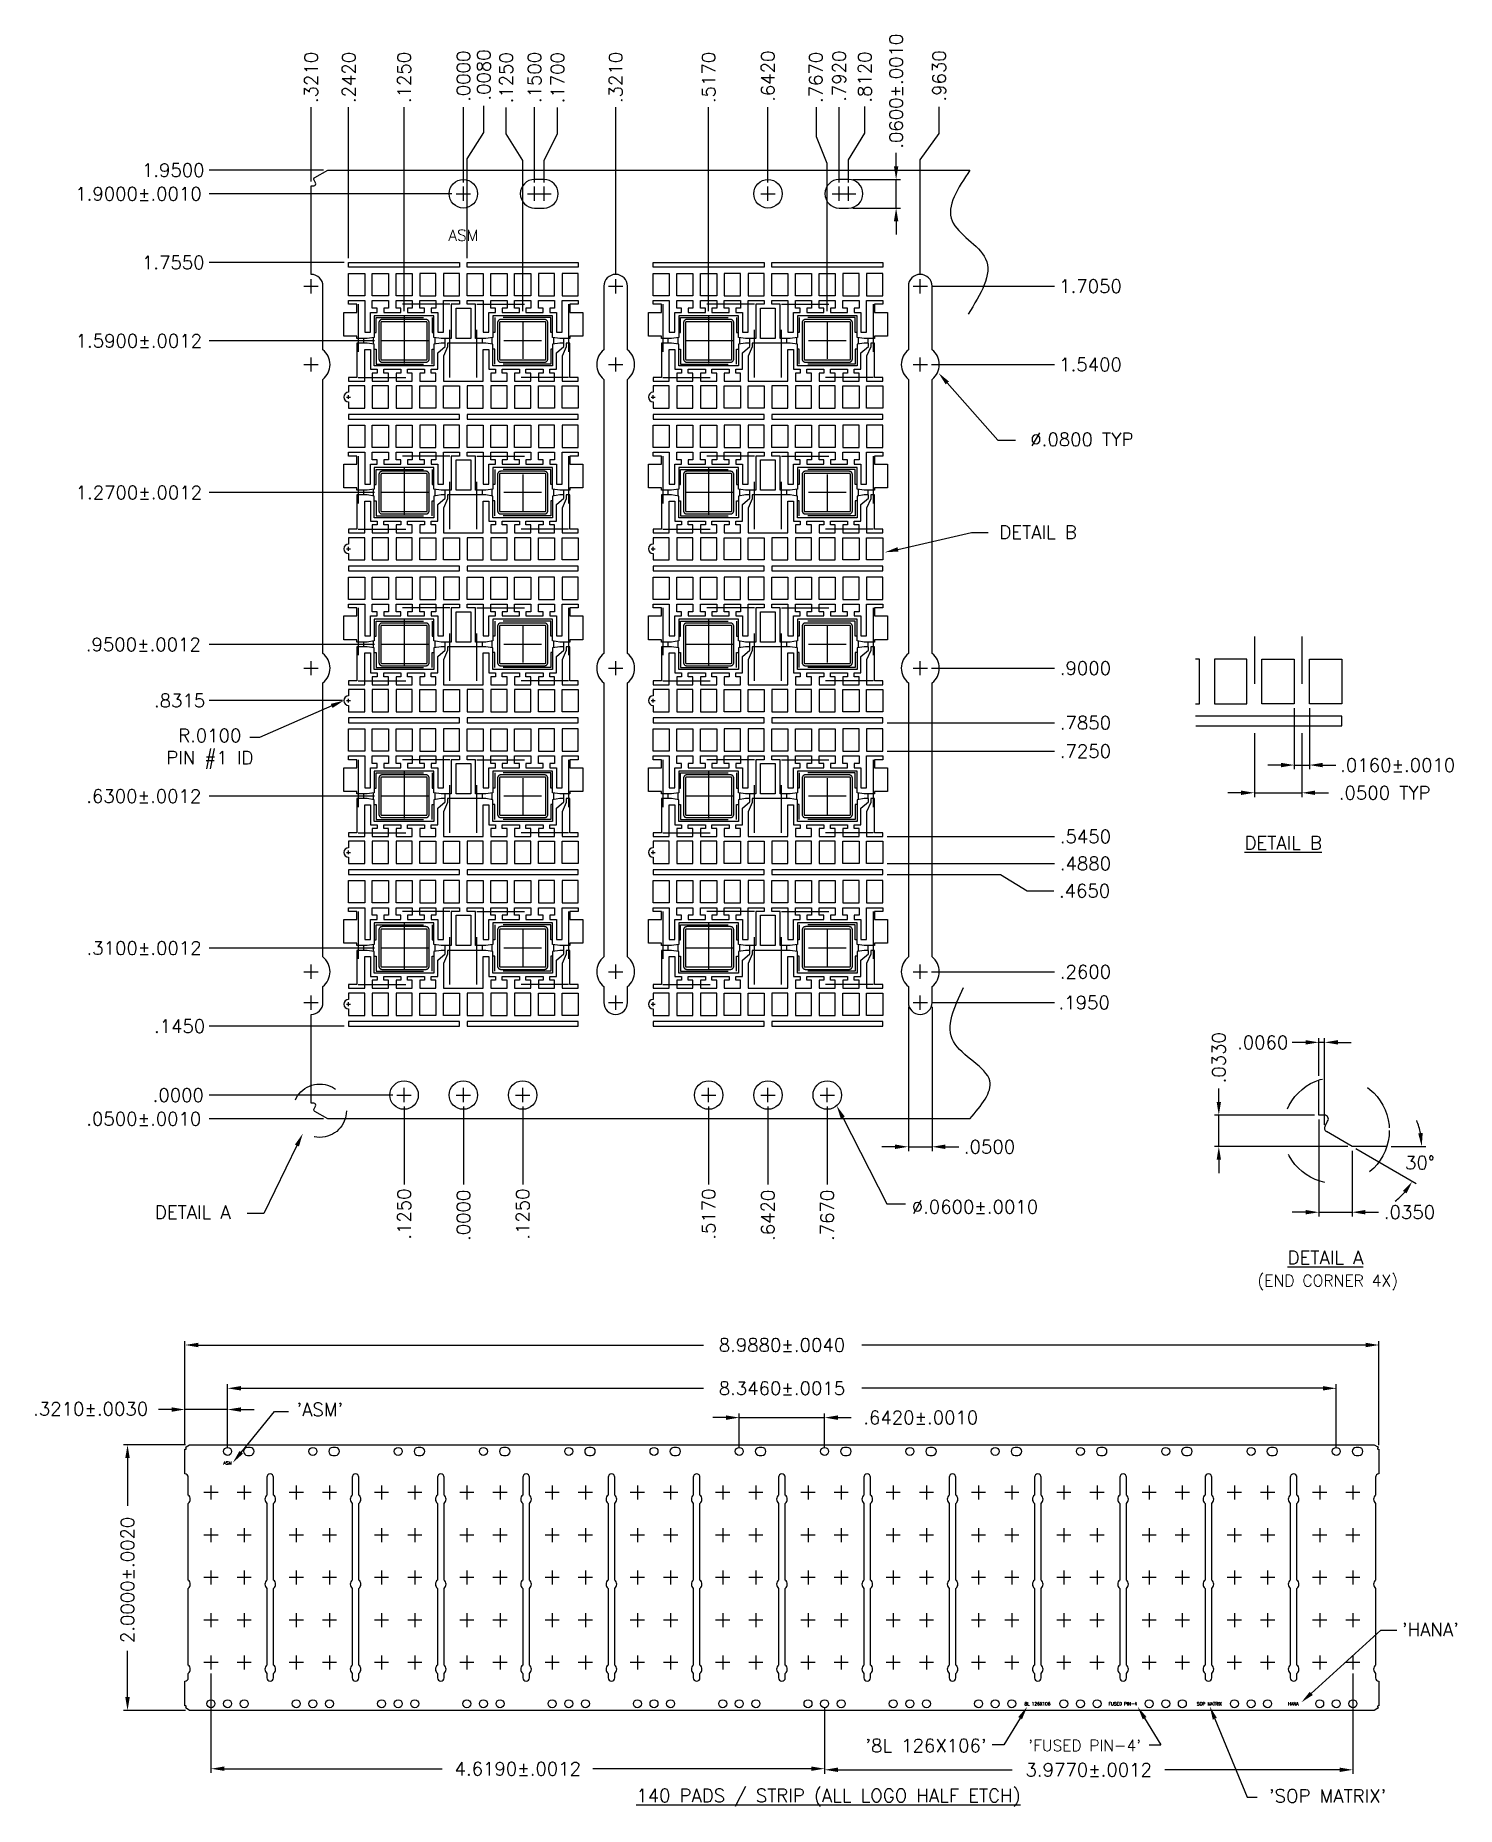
# Model space of a CAD drawing. Extents: x -157.88 to -154.88, y 84.23 to 87.97.
import ezdxf
from ezdxf.enums import TextEntityAlignment as Align

# ---------------------------------------------------------------- set-up
doc = ezdxf.new("R2010")
doc.units = 0
doc.header["$LTSCALE"] = 0.04
doc.header["$MEASUREMENT"] = 0
doc.linetypes.add('CENTER2', pattern=[1.125, 0.75, -0.125, 0.125, -0.125])
doc.linetypes.add('HIDDEN2', pattern=[0.1875, 0.125, -0.0625])
doc.layers.add('1', color=7, linetype='CONTINUOUS')
doc.layers.add('1D', color=4, linetype='CONTINUOUS')
doc.styles.add('ROMANS', font='romans', dxfattribs={"height": 2.5})
doc.styles.add('SIMPLEX', font='SIMPLEX.shx')

msp = doc.modelspace()

# ---------------------------------------------------------------- texts
at = {"layer": '1D', "style": 'SIMPLEX'}
msp.add_text('.0600%%p.0010', height=0.028, rotation=90, dxfattribs=at).set_placement((-156.0496, 87.7292))
for s, height, p in [('ASM', 0.02362, (-156.9757, 87.5467)), ('ASM', 0.00661, (-157.4727, 84.9585)), ('8L 126X106', 0.00661, (-155.7655, 84.451)), ('FUSED PIN-4', 0.006614, (-155.5857, 84.451)), ('SOP MATRIX', 0.00661, (-155.4032, 84.451)), ('HANA', 0.00661, (-155.2262, 84.451))]:
    msp.add_text(s, height=height, dxfattribs=at).set_placement(p, align=Align.MIDDLE)
at = {"layer": '1D'}
for s, style, p in [('%%c.0600%%p.0010', 'SIMPLEX', (-156.0306, 85.4846)), ('%%U140 PADS / STRIP (ALL LOGO HALF ETCH)', 'ROMANS', (-156.6113, 84.2436))]:
    msp.add_text(s, height=0.028, dxfattribs=dict(at, style=style)).set_placement(p)
at = {"layer": '1D', "char_height": 0.028, "attachment_point": 5, "rotation": 90, "style": 'SIMPLEX'}
for s, insert in [('\\A1;.3210', (-157.2967, 87.8793)), ('.2420', (-157.2171, 87.8793)), ('\\A1;.1250', (-157.1007, 87.8793)), ('\\A1;.0000', (-156.9757, 87.882)), ('\\A1;.0080', (-156.9328, 87.8846)), ('\\A1;.1500', (-156.8257, 87.8793)), ('\\A1;.3210', (-156.6547, 87.8793)), ('\\A1;.5170', (-156.4587, 87.8793)), ('\\A1;.6420', (-156.3337, 87.882)), ('\\A1;.7670', (-156.2329, 87.8795)), ('\\A1;.7920', (-156.1837, 87.882)), ('\\A1;.8120', (-156.1298, 87.8803)), ('\\A1;.9630', (-155.9727, 87.8826)), ('\\A1;.1250', (-156.8854, 87.8788)), ('\\A1;.1700', (-156.7774, 87.8788)), ('.0330', (-155.3834, 85.8128)), ('\\A1;.1250', (-157.1007, 85.4833)), ('\\A1;.0000', (-156.9757, 85.4807)), ('\\A1;.1250', (-156.8507, 85.4833)), ('\\A1;.5170', (-156.4587, 85.4833)), ('\\A1;.6420', (-156.3337, 85.4807)), ('\\A1;.7670', (-156.2087, 85.4807)), ('2.0000±.0020', (-157.6836, 84.7121))]:
    msp.add_mtext(s, dxfattribs=dict(at, insert=insert))
at = {"layer": '1D', "attachment_point": 5, "style": 'SIMPLEX'}
for s, insert, char_height in [('\\A1;1.9500', (-157.5872, 87.6842), 0.028), ('1.9000±.0010', (-157.6604, 87.6342), 0.028), ('\\A1;1.7550', (-157.5872, 87.4892), 0.028), ('\\A1;1.7050', (-155.6538, 87.4392), 0.028), ('1.5900±.0012', (-157.6597, 87.3242), 0.028), ('\\A1;1.5400', (-155.6538, 87.2742), 0.028), ('%%C.0800 TYP', (-155.6721, 87.1165), 0.028), ('1.2700±.0012', (-157.6597, 87.0042), 0.028), ('DETAIL B', (-155.7644, 86.9209), 0.028), ('.9500±.0012', (-157.6503, 86.6842), 0.028), ('\\A1;.9000', (-155.6645, 86.6342), 0.028), ('\\A1;.8315', (-157.5739, 86.5657), 0.028), ('\\A1;.7850', (-155.6645, 86.5192), 0.028), ('R.0100\\PPIN #1 ID', (-157.5102, 86.4641), 0.028), ('\\A1;.7250', (-155.6645, 86.4592), 0.028), ('.0160±.0010', (-155.0063, 86.4299), 0.028), ('.6300±.0012', (-157.6493, 86.3642), 0.028), ('.0500 TYP', (-155.0338, 86.3714), 0.028), ('\\A1;.5450', (-155.6645, 86.2792), 0.028), ('{\\LDETAIL B}', (-155.2478, 86.2658), 0.028), ('\\A1;.4880', (-155.6645, 86.2222), 0.028), ('\\A1;.4650', (-155.6664, 86.1649), 0.028), ('.3100±.0012', (-157.6487, 86.0442), 0.028), ('\\A1;.2600', (-155.6645, 85.9942), 0.028), ('\\A1;.1950', (-155.6672, 85.9292), 0.028), ('\\A1;.1450', (-157.5739, 85.8792), 0.028), ('.0060', (-155.2909, 85.8453), 0.028), ('\\A1;.0000', (-157.5766, 85.7342), 0.028), ('.0500±.0010', (-157.6493, 85.6842), 0.028), ('\\A1;.0500', (-155.8667, 85.6252), 0.028), ('\\A1;30°', (-154.9597, 85.5917), 0.028), ('DETAIL A', (-157.5462, 85.4872), 0.028), ('.0350', (-154.9815, 85.4872), 0.028), ('{\\LDETAIL A}', (-155.1586, 85.3915), 0.028), ('(END CORNER 4X)', (-155.1537, 85.3389), 0.024), ('8.9880±.0040', (-156.3042, 85.2073), 0.028), ('8.3460±.0015', (-156.3042, 85.116), 0.028), ('.3210±.0030', (-157.7613, 85.0725), 0.028), ("'ASM'", (-157.2784, 85.0713), 0.028), ('.6420±.0010', (-156.0116, 85.0542), 0.028), ("'HANA'", (-154.9375, 84.6075), 0.028), ("'8L 126X106'", (-156.0007, 84.3627), 0.028), ("'FUSED PIN-4'", (-155.666, 84.363), 0.0238), ('4.6190±.0012', (-156.861, 84.3141), 0.028), ('3.9770±.0012', (-155.6576, 84.3118), 0.028), ("'SOP MATRIX'", (-155.1542, 84.2566), 0.028)]:
    msp.add_mtext(s, dxfattribs=dict(at, insert=insert, char_height=char_height))

# ---------------------------------------------------------------- linework, layer by layer
at = {"layer": '1'}
for p, q in [((-155.4244, 86.6529), (-155.4325, 86.6529)), ((-155.4244, 86.5589), (-155.4244, 86.6529)), ((-155.3924, 86.6529), (-155.3924, 86.5589)), ((-155.3244, 86.6529), (-155.3924, 86.6529)), ((-155.3244, 86.5589), (-155.3244, 86.6529)), ((-155.2924, 86.5589), (-155.2924, 86.6529)), ((-155.2924, 86.6529), (-155.2244, 86.6529)), ((-155.2244, 86.6529), (-155.2244, 86.5589)), ((-155.1924, 86.5589), (-155.1924, 86.6529)), ((-155.1924, 86.6529), (-155.1244, 86.6529)), ((-155.1244, 86.6529), (-155.1244, 86.5589)), ((-155.4325, 86.5589), (-155.4244, 86.5589)), ((-155.3924, 86.5589), (-155.3244, 86.5589)), ((-155.2244, 86.5589), (-155.2924, 86.5589)), ((-155.1244, 86.5589), (-155.1924, 86.5589)), ((-155.1244, 86.5329), (-155.4325, 86.5329)), ((-155.432, 86.5129), (-155.1244, 86.5129)), ((-155.1244, 86.5129), (-155.1244, 86.5329)), ((-155.1725, 85.6918), (-155.1725, 85.766)), ((-155.1604, 85.6918), (-155.1725, 85.6918)), ((-155.159, 85.6685), (-155.1541, 85.6793)), ((-155.1025, 85.6258), (-155.1566, 85.6571)), ((-155.0291, 85.6258), (-155.1025, 85.6258)), ((-157.5625, 84.9354), (-157.5625, 84.9878)), ((-157.5625, 84.9878), (-157.5608, 84.9878)), ((-157.56, 84.9895), (-157.5607, 84.9911)), ((-157.5603, 84.9927), (-157.5527, 84.997)), ((-157.5527, 84.997), (-155.0557, 84.997)), ((-157.4251, 84.9914), (-157.4307, 84.9914)), ((-157.2453, 84.9914), (-157.2509, 84.9914)), ((-157.0655, 84.9914), (-157.0711, 84.9914)), ((-156.8858, 84.9914), (-156.8914, 84.9914)), ((-156.706, 84.9914), (-156.7116, 84.9914)), ((-156.5263, 84.9914), (-156.5319, 84.9914)), ((-156.3465, 84.9914), (-156.3521, 84.9914)), ((-156.1667, 84.9914), (-156.1723, 84.9914)), ((-155.987, 84.9914), (-155.9926, 84.9914)), ((-155.8072, 84.9914), (-155.8128, 84.9914)), ((-155.6275, 84.9914), (-155.6331, 84.9914)), ((-155.4477, 84.9914), (-155.4533, 84.9914)), ((-155.2679, 84.9914), (-155.2735, 84.9914)), ((-155.0882, 84.9914), (-155.0938, 84.9914)), ((-155.0557, 84.997), (-155.0481, 84.9927)), ((-155.0478, 84.9911), (-155.0485, 84.9895)), ((-155.0476, 84.9878), (-155.0459, 84.9878)), ((-155.0459, 84.9878), (-155.0459, 84.9354)), ((-157.4307, 84.9746), (-157.4251, 84.9746)), ((-157.2509, 84.9746), (-157.2453, 84.9746)), ((-157.0711, 84.9746), (-157.0655, 84.9746)), ((-156.8914, 84.9746), (-156.8858, 84.9746)), ((-156.7116, 84.9746), (-156.706, 84.9746)), ((-156.5319, 84.9746), (-156.5263, 84.9746)), ((-156.3521, 84.9746), (-156.3465, 84.9746)), ((-156.1723, 84.9746), (-156.1667, 84.9746)), ((-155.9926, 84.9746), (-155.987, 84.9746)), ((-155.8128, 84.9746), (-155.8072, 84.9746)), ((-155.6331, 84.9746), (-155.6275, 84.9746)), ((-155.4533, 84.9746), (-155.4477, 84.9746)), ((-155.2735, 84.9746), (-155.2679, 84.9746)), ((-155.0938, 84.9746), (-155.0882, 84.9746)), ((-157.5555, 84.891), (-157.5555, 84.9284)), ((-157.5555, 84.9284), (-157.5555, 84.9284)), ((-157.3898, 84.9284), (-157.3898, 84.891)), ((-157.3758, 84.891), (-157.3758, 84.9284)), ((-157.3758, 84.9284), (-157.3758, 84.9284)), ((-157.21, 84.9284), (-157.21, 84.891)), ((-157.196, 84.9284), (-157.196, 84.9284)), ((-157.196, 84.891), (-157.196, 84.9284)), ((-157.0303, 84.9284), (-157.0303, 84.891)), ((-157.0163, 84.9284), (-157.0163, 84.9284)), ((-157.0163, 84.891), (-157.0163, 84.9284)), ((-156.8505, 84.9284), (-156.8505, 84.891)), ((-156.8365, 84.9284), (-156.8365, 84.9284)), ((-156.8365, 84.891), (-156.8365, 84.9284)), ((-156.6707, 84.9284), (-156.6707, 84.891)), ((-156.6567, 84.9284), (-156.6567, 84.9284)), ((-156.6567, 84.891), (-156.6567, 84.9284)), ((-156.491, 84.9284), (-156.491, 84.891)), ((-156.477, 84.9284), (-156.477, 84.9284)), ((-156.477, 84.891), (-156.477, 84.9284)), ((-156.3112, 84.9284), (-156.3112, 84.891)), ((-156.2972, 84.9284), (-156.2972, 84.9284)), ((-156.2972, 84.891), (-156.2972, 84.9284)), ((-156.1315, 84.9284), (-156.1315, 84.891)), ((-156.1175, 84.9284), (-156.1175, 84.9284)), ((-156.1175, 84.891), (-156.1175, 84.9284)), ((-155.9517, 84.9284), (-155.9517, 84.891)), ((-155.9377, 84.9284), (-155.9377, 84.9284)), ((-155.9377, 84.891), (-155.9377, 84.9284)), ((-155.7719, 84.9284), (-155.7719, 84.891)), ((-155.7579, 84.9284), (-155.7579, 84.9284)), ((-155.7579, 84.891), (-155.7579, 84.9284)), ((-155.5922, 84.9284), (-155.5922, 84.891)), ((-155.5782, 84.9284), (-155.5782, 84.9284)), ((-155.5782, 84.891), (-155.5782, 84.9284)), ((-155.4124, 84.9284), (-155.4124, 84.891)), ((-155.3984, 84.9284), (-155.3984, 84.9284)), ((-155.3984, 84.891), (-155.3984, 84.9284)), ((-155.2327, 84.9284), (-155.2327, 84.891)), ((-155.2187, 84.9284), (-155.2187, 84.9284)), ((-155.2187, 84.891), (-155.2187, 84.9284)), ((-155.0529, 84.9284), (-155.0529, 84.9284)), ((-155.0529, 84.9284), (-155.0529, 84.891)), ((-157.5555, 84.7118), (-157.5555, 84.8735)), ((-157.3898, 84.8735), (-157.3898, 84.7118)), ((-157.3758, 84.7118), (-157.3758, 84.8735)), ((-157.21, 84.8735), (-157.21, 84.7118)), ((-157.196, 84.7118), (-157.196, 84.8735)), ((-157.0303, 84.8735), (-157.0303, 84.7118)), ((-157.0163, 84.7118), (-157.0163, 84.8735)), ((-156.8505, 84.8735), (-156.8505, 84.7118)), ((-156.8365, 84.7118), (-156.8365, 84.8735)), ((-156.6707, 84.8735), (-156.6707, 84.7118)), ((-156.6567, 84.7118), (-156.6567, 84.8735)), ((-156.491, 84.8735), (-156.491, 84.7118)), ((-156.477, 84.7118), (-156.477, 84.8735)), ((-156.3112, 84.8735), (-156.3112, 84.7118)), ((-156.2972, 84.7118), (-156.2972, 84.8735)), ((-156.1315, 84.8735), (-156.1315, 84.7118)), ((-156.1175, 84.7118), (-156.1175, 84.8735)), ((-155.9517, 84.8735), (-155.9517, 84.7118)), ((-155.9377, 84.7118), (-155.9377, 84.8735)), ((-155.7719, 84.8735), (-155.7719, 84.7118)), ((-155.7579, 84.7118), (-155.7579, 84.8735)), ((-155.5922, 84.8735), (-155.5922, 84.7118)), ((-155.5782, 84.7118), (-155.5782, 84.8735)), ((-155.4124, 84.8735), (-155.4124, 84.7118)), ((-155.3984, 84.7118), (-155.3984, 84.8735)), ((-155.2327, 84.8735), (-155.2327, 84.7118)), ((-155.2187, 84.7118), (-155.2187, 84.8735)), ((-155.0529, 84.8735), (-155.0529, 84.7118)), ((-157.5555, 84.5326), (-157.5555, 84.6943)), ((-157.3898, 84.6943), (-157.3898, 84.5326)), ((-157.3758, 84.5326), (-157.3758, 84.6943)), ((-157.21, 84.6943), (-157.21, 84.5326)), ((-157.196, 84.5326), (-157.196, 84.6943)), ((-157.0303, 84.6943), (-157.0303, 84.5326)), ((-157.0163, 84.5326), (-157.0163, 84.6943)), ((-156.8505, 84.6943), (-156.8505, 84.5326)), ((-156.8365, 84.5326), (-156.8365, 84.6943)), ((-156.6707, 84.6943), (-156.6707, 84.5326)), ((-156.6567, 84.5326), (-156.6567, 84.6943)), ((-156.491, 84.6943), (-156.491, 84.5326)), ((-156.477, 84.5326), (-156.477, 84.6943)), ((-156.3112, 84.6943), (-156.3112, 84.5326)), ((-156.2972, 84.5326), (-156.2972, 84.6943)), ((-156.1315, 84.6943), (-156.1315, 84.5326)), ((-156.1175, 84.5326), (-156.1175, 84.6943)), ((-155.9517, 84.6943), (-155.9517, 84.5326)), ((-155.9377, 84.5326), (-155.9377, 84.6943)), ((-155.7719, 84.6943), (-155.7719, 84.5326)), ((-155.7579, 84.5326), (-155.7579, 84.6943)), ((-155.5922, 84.6943), (-155.5922, 84.5326)), ((-155.5782, 84.5326), (-155.5782, 84.6943)), ((-155.4124, 84.6943), (-155.4124, 84.5326)), ((-155.3984, 84.5326), (-155.3984, 84.6943)), ((-155.2327, 84.6943), (-155.2327, 84.5326)), ((-155.2187, 84.5326), (-155.2187, 84.6943)), ((-155.0529, 84.6943), (-155.0529, 84.5326)), ((-157.5625, 84.4463), (-157.5625, 84.4986)), ((-157.5555, 84.5056), (-157.5555, 84.5151)), ((-157.3898, 84.5151), (-157.3898, 84.5056)), ((-157.3758, 84.5056), (-157.3758, 84.5151)), ((-157.21, 84.5151), (-157.21, 84.5056)), ((-157.196, 84.5056), (-157.196, 84.5151)), ((-157.0303, 84.5151), (-157.0303, 84.5056)), ((-157.0163, 84.5056), (-157.0163, 84.5151)), ((-156.8505, 84.5151), (-156.8505, 84.5056)), ((-156.8365, 84.5056), (-156.8365, 84.5151)), ((-156.6707, 84.5151), (-156.6707, 84.5056)), ((-156.6567, 84.5056), (-156.6567, 84.5151)), ((-156.491, 84.5151), (-156.491, 84.5056)), ((-156.477, 84.5056), (-156.477, 84.5151)), ((-156.3112, 84.5151), (-156.3112, 84.5056)), ((-156.2972, 84.5056), (-156.2972, 84.5151)), ((-156.1315, 84.5151), (-156.1315, 84.5056)), ((-156.1175, 84.5056), (-156.1175, 84.5151)), ((-155.9517, 84.5151), (-155.9517, 84.5056)), ((-155.9377, 84.5056), (-155.9377, 84.5151)), ((-155.7719, 84.5151), (-155.7719, 84.5056)), ((-155.7579, 84.5056), (-155.7579, 84.5151)), ((-155.5922, 84.5151), (-155.5922, 84.5056)), ((-155.5782, 84.5056), (-155.5782, 84.5151)), ((-155.4124, 84.5151), (-155.4124, 84.5056)), ((-155.3984, 84.5056), (-155.3984, 84.5151)), ((-155.2327, 84.5151), (-155.2327, 84.5056)), ((-155.2187, 84.5056), (-155.2187, 84.5151)), ((-155.0529, 84.5151), (-155.0529, 84.5056)), ((-155.0459, 84.4986), (-155.0459, 84.4463)), ((-157.5608, 84.4463), (-157.5625, 84.4463)), ((-157.5607, 84.443), (-157.56, 84.4445)), ((-157.5527, 84.437), (-157.5603, 84.4414)), ((-155.0557, 84.437), (-157.5527, 84.437)), ((-155.0481, 84.4414), (-155.0557, 84.437)), ((-155.0485, 84.4445), (-155.0478, 84.443)), ((-155.0459, 84.4463), (-155.0476, 84.4463))]:
    msp.add_line(p, q, dxfattribs=at)
for points in [[(-157.2717, 87.4392, 0.414213), (-157.2967, 87.4642), (-157.2967, 87.6512), (-157.2906, 87.6512, 0.613622), (-157.2874, 87.6575), (-157.2899, 87.6629, -0.445944), (-157.2887, 87.6686), (-157.2617, 87.6842), (-155.9079, 87.6842)], [(-156.6297, 87.4392, 0.999999), (-156.6797, 87.4392), (-156.6797, 87.3054, 0.480384), (-156.6797, 87.243), (-156.6797, 86.6654, 0.480384), (-156.6797, 86.603), (-156.6797, 86.0254, 0.480384), (-156.6797, 85.963), (-156.6797, 85.9292, 1), (-156.6297, 85.9292), (-156.6297, 85.963, 0.480384), (-156.6297, 86.0254), (-156.6297, 86.603, 0.480384), (-156.6297, 86.6654), (-156.6297, 87.243, 0.480384), (-156.6297, 87.3054), (-156.6297, 87.4392)], [(-155.9877, 87.4392, 0.999999), (-156.0377, 87.4392), (-156.0377, 87.3054, 0.480384), (-156.0377, 87.243), (-156.0377, 86.6654, 0.480384), (-156.0377, 86.603), (-156.0377, 86.0254, 0.480384), (-156.0377, 85.963), (-156.0377, 85.9292, 1), (-155.9877, 85.9292), (-155.9877, 85.963, 0.480384), (-155.9877, 86.0254), (-155.9877, 86.603, 0.480384), (-155.9877, 86.6654), (-155.9877, 87.243, 0.480384), (-155.9877, 87.3054), (-155.9877, 87.4392)], [(-155.9079, 85.6842), (-157.2617, 85.6842), (-157.2887, 85.6998, -0.445944), (-157.2899, 85.7055), (-157.2874, 85.7109, 0.613622), (-157.2906, 85.7172), (-157.2967, 85.7172), (-157.2967, 85.9042, 0.414214), (-157.2717, 85.9292), (-157.2717, 85.963, 0.480384), (-157.2717, 86.0254), (-157.2717, 86.603, 0.480384), (-157.2717, 86.6654), (-157.2717, 87.243, 0.480384), (-157.2717, 87.3054), (-157.2717, 87.4392)]]:
    msp.add_lwpolyline(points, format="xyb", dxfattribs=at)
for points in [[(-156.8257, 87.6642, 1), (-156.8257, 87.6042), (-156.8057, 87.6042, 1), (-156.8057, 87.6642)], [(-156.1837, 87.6042), (-156.1637, 87.6042, 1), (-156.1637, 87.6642), (-156.1837, 87.6642, 1)], [(-157.2177, 87.2157, 1), (-157.2177, 87.1957), (-157.2177, 87.1822), (-157.1837, 87.1822), (-157.1837, 87.2292), (-157.2177, 87.2292)], [(-156.5757, 87.2292), (-156.5757, 87.2157, 1), (-156.5757, 87.1957), (-156.5757, 87.1822), (-156.5417, 87.1822), (-156.5417, 87.2292)], [(-157.2177, 86.9092), (-157.2177, 86.8957, 1), (-157.2177, 86.8757), (-157.2177, 86.8622), (-157.1837, 86.8622), (-157.1837, 86.9092)], [(-156.5757, 86.8957, 1), (-156.5757, 86.8757), (-156.5757, 86.8622), (-156.5417, 86.8622), (-156.5417, 86.9092), (-156.5757, 86.9092)], [(-157.2177, 86.5892), (-157.2177, 86.5757, 1), (-157.2177, 86.5557), (-157.2177, 86.5422), (-157.1837, 86.5422), (-157.1837, 86.5892)], [(-156.5757, 86.5757, 1), (-156.5757, 86.5557), (-156.5757, 86.5422), (-156.5417, 86.5422), (-156.5417, 86.5892), (-156.5757, 86.5892)], [(-157.2177, 86.2692), (-157.2177, 86.2557, 1), (-157.2177, 86.2357), (-157.2177, 86.2222), (-157.1837, 86.2222), (-157.1837, 86.2692)], [(-156.5757, 86.2557, 1), (-156.5757, 86.2357), (-156.5757, 86.2222), (-156.5417, 86.2222), (-156.5417, 86.2692), (-156.5757, 86.2692)], [(-157.2177, 85.9357, 1), (-157.2177, 85.9157), (-157.2177, 85.9022), (-157.1837, 85.9022), (-157.1837, 85.9492), (-157.2177, 85.9492)], [(-156.5757, 85.9357, 1), (-156.5757, 85.9157), (-156.5757, 85.9022), (-156.5417, 85.9022), (-156.5417, 85.9492), (-156.5757, 85.9492)]]:
    msp.add_lwpolyline(points, format="xyb", close=True, dxfattribs=at)
for points in [[(-157.2177, 87.4792), (-157.2177, 87.4892), (-156.9837, 87.4892), (-156.9837, 87.4792)], [(-156.7337, 87.4792), (-156.9677, 87.4792), (-156.9677, 87.4892), (-156.7337, 87.4892)], [(-156.3417, 87.4792), (-156.5757, 87.4792), (-156.5757, 87.4892), (-156.3417, 87.4892)], [(-156.3257, 87.4792), (-156.3257, 87.4892), (-156.0917, 87.4892), (-156.0917, 87.4792)], [(-157.1837, 87.4662), (-157.1837, 87.4192), (-157.2177, 87.4192), (-157.2177, 87.4662)], [(-157.1337, 87.4662), (-157.1337, 87.4192), (-157.1677, 87.4192), (-157.1677, 87.4662)], [(-157.0837, 87.4662), (-157.0837, 87.4192), (-157.1177, 87.4192), (-157.1177, 87.4662)], [(-157.0677, 87.4662), (-157.0677, 87.4192), (-157.0337, 87.4192), (-157.0337, 87.4662)], [(-157.0177, 87.4662), (-157.0177, 87.4192), (-156.9837, 87.4192), (-156.9837, 87.4662)], [(-156.9677, 87.4662), (-156.9337, 87.4662), (-156.9337, 87.4192), (-156.9677, 87.4192)], [(-156.9177, 87.4662), (-156.8837, 87.4662), (-156.8837, 87.4192), (-156.9177, 87.4192)], [(-156.8677, 87.4662), (-156.8337, 87.4662), (-156.8337, 87.4192), (-156.8677, 87.4192)], [(-156.7837, 87.4662), (-156.8177, 87.4662), (-156.8177, 87.4192), (-156.7837, 87.4192)], [(-156.7337, 87.4662), (-156.7677, 87.4662), (-156.7677, 87.4192), (-156.7337, 87.4192)], [(-156.5757, 87.4662), (-156.5417, 87.4662), (-156.5417, 87.4192), (-156.5757, 87.4192)], [(-156.5257, 87.4662), (-156.4917, 87.4662), (-156.4917, 87.4192), (-156.5257, 87.4192)], [(-156.4757, 87.4662), (-156.4417, 87.4662), (-156.4417, 87.4192), (-156.4757, 87.4192)], [(-156.3917, 87.4662), (-156.4257, 87.4662), (-156.4257, 87.4192), (-156.3917, 87.4192)], [(-156.3417, 87.4662), (-156.3757, 87.4662), (-156.3757, 87.4192), (-156.3417, 87.4192)], [(-156.2917, 87.4662), (-156.2917, 87.4192), (-156.3257, 87.4192), (-156.3257, 87.4662)], [(-156.2417, 87.4662), (-156.2417, 87.4192), (-156.2757, 87.4192), (-156.2757, 87.4662)], [(-156.1917, 87.4662), (-156.1917, 87.4192), (-156.2257, 87.4192), (-156.2257, 87.4662)], [(-156.1757, 87.4662), (-156.1757, 87.4192), (-156.1417, 87.4192), (-156.1417, 87.4662)], [(-156.1257, 87.4662), (-156.1257, 87.4192), (-156.0917, 87.4192), (-156.0917, 87.4662)], [(-157.0297, 87.3422), (-157.0177, 87.3422), (-157.0177, 87.4092), (-156.9837, 87.4092), (-156.9837, 87.4012), (-157.0012, 87.4012), (-157.0012, 87.3292), (-157.0227, 87.3292), (-157.0377, 87.3315), (-157.0377, 87.3772), (-157.1637, 87.3772), (-157.1637, 87.3315), (-157.1787, 87.3292), (-157.2002, 87.3292), (-157.2002, 87.3342), (-157.2277, 87.3342), (-157.2277, 87.3842), (-157.2002, 87.3842), (-157.2002, 87.4012), (-157.2177, 87.4012), (-157.2177, 87.4092), (-157.1837, 87.4092), (-157.1837, 87.3422), (-157.1717, 87.3422), (-157.1717, 87.3842), (-157.1577, 87.3842), (-157.1577, 87.3932), (-157.1677, 87.3932), (-157.1677, 87.4092), (-157.1337, 87.4092), (-157.1337, 87.3932), (-157.1437, 87.3932), (-157.1437, 87.3842), (-157.1077, 87.3842), (-157.1077, 87.3932), (-157.1177, 87.3932), (-157.1177, 87.4092), (-157.0837, 87.4092), (-157.0837, 87.3932), (-157.0937, 87.3932), (-157.0937, 87.3842), (-157.0577, 87.3842), (-157.0577, 87.3932), (-157.0677, 87.3932), (-157.0677, 87.4092), (-157.0337, 87.4092), (-157.0337, 87.3932), (-157.0437, 87.3932), (-157.0437, 87.3842), (-157.0297, 87.3842)], [(-156.8937, 87.3842), (-156.8577, 87.3842), (-156.8577, 87.3932), (-156.8677, 87.3932), (-156.8677, 87.4092), (-156.8337, 87.4092), (-156.8337, 87.3932), (-156.8437, 87.3932), (-156.8437, 87.3842), (-156.8077, 87.3842), (-156.8077, 87.3932), (-156.8177, 87.3932), (-156.8177, 87.4092), (-156.7837, 87.4092), (-156.7837, 87.3932), (-156.7937, 87.3932), (-156.7937, 87.3842), (-156.7797, 87.3842), (-156.7797, 87.3422), (-156.7677, 87.3422), (-156.7677, 87.4092), (-156.7337, 87.4092), (-156.7337, 87.4012), (-156.7512, 87.4012), (-156.7512, 87.3842), (-156.7237, 87.3842), (-156.7237, 87.3342), (-156.7512, 87.3342), (-156.7512, 87.3292), (-156.7727, 87.3292), (-156.7877, 87.3315), (-156.7877, 87.3772), (-156.9137, 87.3772), (-156.9137, 87.3315), (-156.9287, 87.3292), (-156.9502, 87.3292), (-156.9502, 87.4012), (-156.9677, 87.4012), (-156.9677, 87.4092), (-156.9337, 87.4092), (-156.9337, 87.3422), (-156.9217, 87.3422), (-156.9217, 87.3842), (-156.9077, 87.3842), (-156.9077, 87.3932), (-156.9177, 87.3932), (-156.9177, 87.4092), (-156.8837, 87.4092), (-156.8837, 87.3932), (-156.8937, 87.3932)], [(-156.3877, 87.3422), (-156.3757, 87.3422), (-156.3757, 87.4092), (-156.3417, 87.4092), (-156.3417, 87.4012), (-156.3592, 87.4012), (-156.3592, 87.3292), (-156.3807, 87.3292), (-156.3957, 87.3315), (-156.3957, 87.3772), (-156.5217, 87.3772), (-156.5217, 87.3315), (-156.5367, 87.3292), (-156.5582, 87.3292), (-156.5582, 87.3342), (-156.5857, 87.3342), (-156.5857, 87.3842), (-156.5582, 87.3842), (-156.5582, 87.4012), (-156.5757, 87.4012), (-156.5757, 87.4092), (-156.5417, 87.4092), (-156.5417, 87.3422), (-156.5297, 87.3422), (-156.5297, 87.3842), (-156.5157, 87.3842), (-156.5157, 87.3932), (-156.5257, 87.3932), (-156.5257, 87.4092), (-156.4917, 87.4092), (-156.4917, 87.3932), (-156.5017, 87.3932), (-156.5017, 87.3842), (-156.4657, 87.3842), (-156.4657, 87.3932), (-156.4757, 87.3932), (-156.4757, 87.4092), (-156.4417, 87.4092), (-156.4417, 87.3932), (-156.4517, 87.3932), (-156.4517, 87.3842), (-156.4157, 87.3842), (-156.4157, 87.3932), (-156.4257, 87.3932), (-156.4257, 87.4092), (-156.3917, 87.4092), (-156.3917, 87.3932), (-156.4017, 87.3932), (-156.4017, 87.3842), (-156.3877, 87.3842)], [(-156.2517, 87.3842), (-156.2157, 87.3842), (-156.2157, 87.3932), (-156.2257, 87.3932), (-156.2257, 87.4092), (-156.1917, 87.4092), (-156.1917, 87.3932), (-156.2017, 87.3932), (-156.2017, 87.3842), (-156.1657, 87.3842), (-156.1657, 87.3932), (-156.1757, 87.3932), (-156.1757, 87.4092), (-156.1417, 87.4092), (-156.1417, 87.3932), (-156.1517, 87.3932), (-156.1517, 87.3842), (-156.1377, 87.3842), (-156.1377, 87.3422), (-156.1257, 87.3422), (-156.1257, 87.4092), (-156.0917, 87.4092), (-156.0917, 87.4012), (-156.1092, 87.4012), (-156.1092, 87.3842), (-156.0817, 87.3842), (-156.0817, 87.3342), (-156.1092, 87.3342), (-156.1092, 87.3292), (-156.1307, 87.3292), (-156.1457, 87.3315), (-156.1457, 87.3772), (-156.2717, 87.3772), (-156.2717, 87.3315), (-156.2867, 87.3292), (-156.3082, 87.3292), (-156.3082, 87.4012), (-156.3257, 87.4012), (-156.3257, 87.4092), (-156.2917, 87.4092), (-156.2917, 87.3422), (-156.2797, 87.3422), (-156.2797, 87.3842), (-156.2657, 87.3842), (-156.2657, 87.3932), (-156.2757, 87.3932), (-156.2757, 87.4092), (-156.2417, 87.4092), (-156.2417, 87.3932), (-156.2517, 87.3932)], [(-156.9602, 87.3932), (-156.9602, 87.3292), (-156.9912, 87.3292), (-156.9912, 87.3932)], [(-156.3182, 87.3932), (-156.3182, 87.3292), (-156.3492, 87.3292), (-156.3492, 87.3932)], [(-157.1337, 87.2562), (-157.1437, 87.2562), (-157.1437, 87.2642), (-157.1077, 87.2642), (-157.1077, 87.2562), (-157.1177, 87.2562), (-157.1177, 87.2392), (-157.0837, 87.2392), (-157.0837, 87.2562), (-157.0937, 87.2562), (-157.0937, 87.2642), (-157.0577, 87.2642), (-157.0577, 87.2562), (-157.0677, 87.2562), (-157.0677, 87.2392), (-157.0337, 87.2392), (-157.0337, 87.2562), (-157.0437, 87.2562), (-157.0437, 87.2642), (-157.0297, 87.2642), (-157.0297, 87.2989), (-157.0139, 87.3122), (-157.0139, 87.3192), (-157.0227, 87.3192), (-157.0377, 87.3169), (-157.0377, 87.2712), (-157.1637, 87.2712), (-157.1637, 87.3169), (-157.1787, 87.3192), (-157.2002, 87.3192), (-157.2002, 87.2472), (-157.2177, 87.2472), (-157.2177, 87.2392), (-157.1837, 87.2392), (-157.1837, 87.3062), (-157.1717, 87.3062), (-157.1717, 87.2642), (-157.1577, 87.2642), (-157.1577, 87.2562), (-157.1677, 87.2562), (-157.1677, 87.2392), (-157.1337, 87.2392)], [(-156.9137, 87.3169), (-156.9287, 87.3192), (-157.0089, 87.3192), (-157.0089, 87.3112), (-157.0177, 87.2916), (-157.0177, 87.2392), (-156.9337, 87.2392), (-156.9337, 87.3062), (-156.9217, 87.3062), (-156.9217, 87.2642), (-156.9077, 87.2642), (-156.9077, 87.2562), (-156.9177, 87.2562), (-156.9177, 87.2392), (-156.8837, 87.2392), (-156.8837, 87.2562), (-156.8937, 87.2562), (-156.8937, 87.2642), (-156.8577, 87.2642), (-156.8577, 87.2562), (-156.8677, 87.2562), (-156.8677, 87.2392), (-156.8337, 87.2392), (-156.8337, 87.2562), (-156.8437, 87.2562), (-156.8437, 87.2642), (-156.8077, 87.2642), (-156.8077, 87.2562), (-156.8177, 87.2562), (-156.8177, 87.2392), (-156.7837, 87.2392), (-156.7837, 87.2562), (-156.7937, 87.2562), (-156.7937, 87.2642), (-156.7797, 87.2642), (-156.7797, 87.2989), (-156.7639, 87.3122), (-156.7639, 87.3192), (-156.7727, 87.3192), (-156.7877, 87.3169), (-156.7877, 87.2712), (-156.9137, 87.2712)], [(-156.7337, 87.2392), (-156.7337, 87.2472), (-156.7512, 87.2472), (-156.7512, 87.3192), (-156.7589, 87.3192), (-156.7589, 87.3112), (-156.7677, 87.2916), (-156.7677, 87.2392)], [(-156.4917, 87.2562), (-156.5017, 87.2562), (-156.5017, 87.2642), (-156.4657, 87.2642), (-156.4657, 87.2562), (-156.4757, 87.2562), (-156.4757, 87.2392), (-156.4417, 87.2392), (-156.4417, 87.2562), (-156.4517, 87.2562), (-156.4517, 87.2642), (-156.4157, 87.2642), (-156.4157, 87.2562), (-156.4257, 87.2562), (-156.4257, 87.2392), (-156.3917, 87.2392), (-156.3917, 87.2562), (-156.4017, 87.2562), (-156.4017, 87.2642), (-156.3877, 87.2642), (-156.3877, 87.2989), (-156.3719, 87.3122), (-156.3719, 87.3192), (-156.3807, 87.3192), (-156.3957, 87.3169), (-156.3957, 87.2712), (-156.5217, 87.2712), (-156.5217, 87.3169), (-156.5367, 87.3192), (-156.5582, 87.3192), (-156.5582, 87.2472), (-156.5757, 87.2472), (-156.5757, 87.2392), (-156.5417, 87.2392), (-156.5417, 87.3062), (-156.5297, 87.3062), (-156.5297, 87.2642), (-156.5157, 87.2642), (-156.5157, 87.2562), (-156.5257, 87.2562), (-156.5257, 87.2392), (-156.4917, 87.2392)], [(-156.2717, 87.3169), (-156.2867, 87.3192), (-156.3669, 87.3192), (-156.3669, 87.3112), (-156.3757, 87.2916), (-156.3757, 87.2392), (-156.2917, 87.2392), (-156.2917, 87.3062), (-156.2797, 87.3062), (-156.2797, 87.2642), (-156.2657, 87.2642), (-156.2657, 87.2562), (-156.2757, 87.2562), (-156.2757, 87.2392), (-156.2417, 87.2392), (-156.2417, 87.2562), (-156.2517, 87.2562), (-156.2517, 87.2642), (-156.2157, 87.2642), (-156.2157, 87.2562), (-156.2257, 87.2562), (-156.2257, 87.2392), (-156.1917, 87.2392), (-156.1917, 87.2562), (-156.2017, 87.2562), (-156.2017, 87.2642), (-156.1657, 87.2642), (-156.1657, 87.2562), (-156.1757, 87.2562), (-156.1757, 87.2392), (-156.1417, 87.2392), (-156.1417, 87.2562), (-156.1517, 87.2562), (-156.1517, 87.2642), (-156.1377, 87.2642), (-156.1377, 87.2989), (-156.1219, 87.3122), (-156.1219, 87.3192), (-156.1307, 87.3192), (-156.1457, 87.3169), (-156.1457, 87.2712), (-156.2717, 87.2712)], [(-156.0917, 87.2392), (-156.0917, 87.2472), (-156.1092, 87.2472), (-156.1092, 87.3192), (-156.1169, 87.3192), (-156.1169, 87.3112), (-156.1257, 87.2916), (-156.1257, 87.2392)], [(-157.1337, 87.1822), (-157.1337, 87.2292), (-157.1677, 87.2292), (-157.1677, 87.1822)], [(-157.0837, 87.1822), (-157.0837, 87.2292), (-157.1177, 87.2292), (-157.1177, 87.1822)], [(-157.0677, 87.1822), (-157.0677, 87.2292), (-157.0337, 87.2292), (-157.0337, 87.1822)], [(-157.0177, 87.1822), (-157.0177, 87.2292), (-156.9837, 87.2292), (-156.9837, 87.1822)], [(-156.9677, 87.1822), (-156.9337, 87.1822), (-156.9337, 87.2292), (-156.9677, 87.2292)], [(-156.9177, 87.1822), (-156.8837, 87.1822), (-156.8837, 87.2292), (-156.9177, 87.2292)], [(-156.8677, 87.1822), (-156.8337, 87.1822), (-156.8337, 87.2292), (-156.8677, 87.2292)], [(-156.7837, 87.1822), (-156.8177, 87.1822), (-156.8177, 87.2292), (-156.7837, 87.2292)], [(-156.7337, 87.1822), (-156.7677, 87.1822), (-156.7677, 87.2292), (-156.7337, 87.2292)], [(-156.5257, 87.1822), (-156.4917, 87.1822), (-156.4917, 87.2292), (-156.5257, 87.2292)], [(-156.4757, 87.1822), (-156.4417, 87.1822), (-156.4417, 87.2292), (-156.4757, 87.2292)], [(-156.3917, 87.1822), (-156.4257, 87.1822), (-156.4257, 87.2292), (-156.3917, 87.2292)], [(-156.3417, 87.1822), (-156.3757, 87.1822), (-156.3757, 87.2292), (-156.3417, 87.2292)], [(-156.2917, 87.1822), (-156.2917, 87.2292), (-156.3257, 87.2292), (-156.3257, 87.1822)], [(-156.2417, 87.1822), (-156.2417, 87.2292), (-156.2757, 87.2292), (-156.2757, 87.1822)], [(-156.1917, 87.1822), (-156.1917, 87.2292), (-156.2257, 87.2292), (-156.2257, 87.1822)], [(-156.1757, 87.1822), (-156.1757, 87.2292), (-156.1417, 87.2292), (-156.1417, 87.1822)], [(-156.1257, 87.1822), (-156.1257, 87.2292), (-156.0917, 87.2292), (-156.0917, 87.1822)], [(-157.2177, 87.1692), (-157.2177, 87.1592), (-156.9837, 87.1592), (-156.9837, 87.1692)], [(-157.2177, 87.1462), (-157.1837, 87.1462), (-157.1837, 87.0992), (-157.2177, 87.0992)], [(-157.1677, 87.1462), (-157.1337, 87.1462), (-157.1337, 87.0992), (-157.1677, 87.0992)], [(-157.1177, 87.1462), (-157.0837, 87.1462), (-157.0837, 87.0992), (-157.1177, 87.0992)], [(-157.0337, 87.1462), (-157.0677, 87.1462), (-157.0677, 87.0992), (-157.0337, 87.0992)], [(-156.9837, 87.1462), (-157.0177, 87.1462), (-157.0177, 87.0992), (-156.9837, 87.0992)], [(-156.7337, 87.1692), (-156.9677, 87.1692), (-156.9677, 87.1592), (-156.7337, 87.1592)], [(-156.9337, 87.1462), (-156.9337, 87.0992), (-156.9677, 87.0992), (-156.9677, 87.1462)], [(-156.8837, 87.1462), (-156.8837, 87.0992), (-156.9177, 87.0992), (-156.9177, 87.1462)], [(-156.8337, 87.1462), (-156.8337, 87.0992), (-156.8677, 87.0992), (-156.8677, 87.1462)], [(-156.8177, 87.1462), (-156.8177, 87.0992), (-156.7837, 87.0992), (-156.7837, 87.1462)], [(-156.7677, 87.1462), (-156.7677, 87.0992), (-156.7337, 87.0992), (-156.7337, 87.1462)], [(-156.3417, 87.1692), (-156.5757, 87.1692), (-156.5757, 87.1592), (-156.3417, 87.1592)], [(-156.5417, 87.1462), (-156.5417, 87.0992), (-156.5757, 87.0992), (-156.5757, 87.1462)], [(-156.4917, 87.1462), (-156.4917, 87.0992), (-156.5257, 87.0992), (-156.5257, 87.1462)], [(-156.4417, 87.1462), (-156.4417, 87.0992), (-156.4757, 87.0992), (-156.4757, 87.1462)], [(-156.4257, 87.1462), (-156.4257, 87.0992), (-156.3917, 87.0992), (-156.3917, 87.1462)], [(-156.3757, 87.1462), (-156.3757, 87.0992), (-156.3417, 87.0992), (-156.3417, 87.1462)], [(-156.3257, 87.1692), (-156.3257, 87.1592), (-156.0917, 87.1592), (-156.0917, 87.1692)], [(-156.3257, 87.1462), (-156.2917, 87.1462), (-156.2917, 87.0992), (-156.3257, 87.0992)], [(-156.2757, 87.1462), (-156.2417, 87.1462), (-156.2417, 87.0992), (-156.2757, 87.0992)], [(-156.2257, 87.1462), (-156.1917, 87.1462), (-156.1917, 87.0992), (-156.2257, 87.0992)], [(-156.1417, 87.1462), (-156.1757, 87.1462), (-156.1757, 87.0992), (-156.1417, 87.0992)], [(-156.0917, 87.1462), (-156.1257, 87.1462), (-156.1257, 87.0992), (-156.0917, 87.0992)], [(-157.0297, 87.0222), (-157.0177, 87.0222), (-157.0177, 87.0892), (-156.9837, 87.0892), (-156.9837, 87.0812), (-157.0012, 87.0812), (-157.0012, 87.0092), (-157.0227, 87.0092), (-157.0377, 87.0115), (-157.0377, 87.0572), (-157.1637, 87.0572), (-157.1637, 87.0115), (-157.1787, 87.0092), (-157.2002, 87.0092), (-157.2002, 87.0142), (-157.2277, 87.0142), (-157.2277, 87.0642), (-157.2002, 87.0642), (-157.2002, 87.0812), (-157.2177, 87.0812), (-157.2177, 87.0892), (-157.1837, 87.0892), (-157.1837, 87.0222), (-157.1717, 87.0222), (-157.1717, 87.0642), (-157.1577, 87.0642), (-157.1577, 87.0732), (-157.1677, 87.0732), (-157.1677, 87.0892), (-157.1337, 87.0892), (-157.1337, 87.0732), (-157.1437, 87.0732), (-157.1437, 87.0642), (-157.1077, 87.0642), (-157.1077, 87.0732), (-157.1177, 87.0732), (-157.1177, 87.0892), (-157.0837, 87.0892), (-157.0837, 87.0732), (-157.0937, 87.0732), (-157.0937, 87.0642), (-157.0577, 87.0642), (-157.0577, 87.0732), (-157.0677, 87.0732), (-157.0677, 87.0892), (-157.0337, 87.0892), (-157.0337, 87.0732), (-157.0437, 87.0732), (-157.0437, 87.0642), (-157.0297, 87.0642)], [(-156.9602, 87.0732), (-156.9602, 87.0092), (-156.9912, 87.0092), (-156.9912, 87.0732)], [(-156.8937, 87.0642), (-156.8577, 87.0642), (-156.8577, 87.0732), (-156.8677, 87.0732), (-156.8677, 87.0892), (-156.8337, 87.0892), (-156.8337, 87.0732), (-156.8437, 87.0732), (-156.8437, 87.0642), (-156.8077, 87.0642), (-156.8077, 87.0732), (-156.8177, 87.0732), (-156.8177, 87.0892), (-156.7837, 87.0892), (-156.7837, 87.0732), (-156.7937, 87.0732), (-156.7937, 87.0642), (-156.7797, 87.0642), (-156.7797, 87.0222), (-156.7677, 87.0222), (-156.7677, 87.0892), (-156.7337, 87.0892), (-156.7337, 87.0812), (-156.7512, 87.0812), (-156.7512, 87.0642), (-156.7237, 87.0642), (-156.7237, 87.0142), (-156.7512, 87.0142), (-156.7512, 87.0092), (-156.7727, 87.0092), (-156.7877, 87.0115), (-156.7877, 87.0572), (-156.9137, 87.0572), (-156.9137, 87.0115), (-156.9287, 87.0092), (-156.9502, 87.0092), (-156.9502, 87.0812), (-156.9677, 87.0812), (-156.9677, 87.0892), (-156.9337, 87.0892), (-156.9337, 87.0222), (-156.9217, 87.0222), (-156.9217, 87.0642), (-156.9077, 87.0642), (-156.9077, 87.0732), (-156.9177, 87.0732), (-156.9177, 87.0892), (-156.8837, 87.0892), (-156.8837, 87.0732), (-156.8937, 87.0732)], [(-156.3877, 87.0222), (-156.3757, 87.0222), (-156.3757, 87.0892), (-156.3417, 87.0892), (-156.3417, 87.0812), (-156.3592, 87.0812), (-156.3592, 87.0092), (-156.3807, 87.0092), (-156.3957, 87.0115), (-156.3957, 87.0572), (-156.5217, 87.0572), (-156.5217, 87.0115), (-156.5367, 87.0092), (-156.5582, 87.0092), (-156.5582, 87.0142), (-156.5857, 87.0142), (-156.5857, 87.0642), (-156.5582, 87.0642), (-156.5582, 87.0812), (-156.5757, 87.0812), (-156.5757, 87.0892), (-156.5417, 87.0892), (-156.5417, 87.0222), (-156.5297, 87.0222), (-156.5297, 87.0642), (-156.5157, 87.0642), (-156.5157, 87.0732), (-156.5257, 87.0732), (-156.5257, 87.0892), (-156.4917, 87.0892), (-156.4917, 87.0732), (-156.5017, 87.0732), (-156.5017, 87.0642), (-156.4657, 87.0642), (-156.4657, 87.0732), (-156.4757, 87.0732), (-156.4757, 87.0892), (-156.4417, 87.0892), (-156.4417, 87.0732), (-156.4517, 87.0732), (-156.4517, 87.0642), (-156.4157, 87.0642), (-156.4157, 87.0732), (-156.4257, 87.0732), (-156.4257, 87.0892), (-156.3917, 87.0892), (-156.3917, 87.0732), (-156.4017, 87.0732), (-156.4017, 87.0642), (-156.3877, 87.0642)], [(-156.3182, 87.0732), (-156.3182, 87.0092), (-156.3492, 87.0092), (-156.3492, 87.0732)], [(-156.2517, 87.0642), (-156.2157, 87.0642), (-156.2157, 87.0732), (-156.2257, 87.0732), (-156.2257, 87.0892), (-156.1917, 87.0892), (-156.1917, 87.0732), (-156.2017, 87.0732), (-156.2017, 87.0642), (-156.1657, 87.0642), (-156.1657, 87.0732), (-156.1757, 87.0732), (-156.1757, 87.0892), (-156.1417, 87.0892), (-156.1417, 87.0732), (-156.1517, 87.0732), (-156.1517, 87.0642), (-156.1377, 87.0642), (-156.1377, 87.0222), (-156.1257, 87.0222), (-156.1257, 87.0892), (-156.0917, 87.0892), (-156.0917, 87.0812), (-156.1092, 87.0812), (-156.1092, 87.0642), (-156.0817, 87.0642), (-156.0817, 87.0142), (-156.1092, 87.0142), (-156.1092, 87.0092), (-156.1307, 87.0092), (-156.1457, 87.0115), (-156.1457, 87.0572), (-156.2717, 87.0572), (-156.2717, 87.0115), (-156.2867, 87.0092), (-156.3082, 87.0092), (-156.3082, 87.0812), (-156.3257, 87.0812), (-156.3257, 87.0892), (-156.2917, 87.0892), (-156.2917, 87.0222), (-156.2797, 87.0222), (-156.2797, 87.0642), (-156.2657, 87.0642), (-156.2657, 87.0732), (-156.2757, 87.0732), (-156.2757, 87.0892), (-156.2417, 87.0892), (-156.2417, 87.0732), (-156.2517, 87.0732)], [(-157.1337, 86.9362), (-157.1437, 86.9362), (-157.1437, 86.9442), (-157.1077, 86.9442), (-157.1077, 86.9362), (-157.1177, 86.9362), (-157.1177, 86.9192), (-157.0837, 86.9192), (-157.0837, 86.9362), (-157.0937, 86.9362), (-157.0937, 86.9442), (-157.0577, 86.9442), (-157.0577, 86.9362), (-157.0677, 86.9362), (-157.0677, 86.9192), (-157.0337, 86.9192), (-157.0337, 86.9362), (-157.0437, 86.9362), (-157.0437, 86.9442), (-157.0297, 86.9442), (-157.0297, 86.9789), (-157.0139, 86.9922), (-157.0139, 86.9992), (-157.0227, 86.9992), (-157.0377, 86.9969), (-157.0377, 86.9512), (-157.1637, 86.9512), (-157.1637, 86.9969), (-157.1787, 86.9992), (-157.2002, 86.9992), (-157.2002, 86.9272), (-157.2177, 86.9272), (-157.2177, 86.9192), (-157.1837, 86.9192), (-157.1837, 86.9862), (-157.1717, 86.9862), (-157.1717, 86.9442), (-157.1577, 86.9442), (-157.1577, 86.9362), (-157.1677, 86.9362), (-157.1677, 86.9192), (-157.1337, 86.9192)], [(-156.9137, 86.9969), (-156.9287, 86.9992), (-157.0089, 86.9992), (-157.0089, 86.9912), (-157.0177, 86.9716), (-157.0177, 86.9192), (-156.9337, 86.9192), (-156.9337, 86.9862), (-156.9217, 86.9862), (-156.9217, 86.9442), (-156.9077, 86.9442), (-156.9077, 86.9362), (-156.9177, 86.9362), (-156.9177, 86.9192), (-156.8837, 86.9192), (-156.8837, 86.9362), (-156.8937, 86.9362), (-156.8937, 86.9442), (-156.8577, 86.9442), (-156.8577, 86.9362), (-156.8677, 86.9362), (-156.8677, 86.9192), (-156.8337, 86.9192), (-156.8337, 86.9362), (-156.8437, 86.9362), (-156.8437, 86.9442), (-156.8077, 86.9442), (-156.8077, 86.9362), (-156.8177, 86.9362), (-156.8177, 86.9192), (-156.7837, 86.9192), (-156.7837, 86.9362), (-156.7937, 86.9362), (-156.7937, 86.9442), (-156.7797, 86.9442), (-156.7797, 86.9789), (-156.7639, 86.9922), (-156.7639, 86.9992), (-156.7727, 86.9992), (-156.7877, 86.9969), (-156.7877, 86.9512), (-156.9137, 86.9512)], [(-156.7337, 86.9192), (-156.7337, 86.9272), (-156.7512, 86.9272), (-156.7512, 86.9992), (-156.7589, 86.9992), (-156.7589, 86.9912), (-156.7677, 86.9716), (-156.7677, 86.9192)], [(-156.4917, 86.9362), (-156.5017, 86.9362), (-156.5017, 86.9442), (-156.4657, 86.9442), (-156.4657, 86.9362), (-156.4757, 86.9362), (-156.4757, 86.9192), (-156.4417, 86.9192), (-156.4417, 86.9362), (-156.4517, 86.9362), (-156.4517, 86.9442), (-156.4157, 86.9442), (-156.4157, 86.9362), (-156.4257, 86.9362), (-156.4257, 86.9192), (-156.3917, 86.9192), (-156.3917, 86.9362), (-156.4017, 86.9362), (-156.4017, 86.9442), (-156.3877, 86.9442), (-156.3877, 86.9789), (-156.3719, 86.9922), (-156.3719, 86.9992), (-156.3807, 86.9992), (-156.3957, 86.9969), (-156.3957, 86.9512), (-156.5217, 86.9512), (-156.5217, 86.9969), (-156.5367, 86.9992), (-156.5582, 86.9992), (-156.5582, 86.9272), (-156.5757, 86.9272), (-156.5757, 86.9192), (-156.5417, 86.9192), (-156.5417, 86.9862), (-156.5297, 86.9862), (-156.5297, 86.9442), (-156.5157, 86.9442), (-156.5157, 86.9362), (-156.5257, 86.9362), (-156.5257, 86.9192), (-156.4917, 86.9192)], [(-156.2717, 86.9969), (-156.2867, 86.9992), (-156.3669, 86.9992), (-156.3669, 86.9912), (-156.3757, 86.9716), (-156.3757, 86.9192), (-156.2917, 86.9192), (-156.2917, 86.9862), (-156.2797, 86.9862), (-156.2797, 86.9442), (-156.2657, 86.9442), (-156.2657, 86.9362), (-156.2757, 86.9362), (-156.2757, 86.9192), (-156.2417, 86.9192), (-156.2417, 86.9362), (-156.2517, 86.9362), (-156.2517, 86.9442), (-156.2157, 86.9442), (-156.2157, 86.9362), (-156.2257, 86.9362), (-156.2257, 86.9192), (-156.1917, 86.9192), (-156.1917, 86.9362), (-156.2017, 86.9362), (-156.2017, 86.9442), (-156.1657, 86.9442), (-156.1657, 86.9362), (-156.1757, 86.9362), (-156.1757, 86.9192), (-156.1417, 86.9192), (-156.1417, 86.9362), (-156.1517, 86.9362), (-156.1517, 86.9442), (-156.1377, 86.9442), (-156.1377, 86.9789), (-156.1219, 86.9922), (-156.1219, 86.9992), (-156.1307, 86.9992), (-156.1457, 86.9969), (-156.1457, 86.9512), (-156.2717, 86.9512)], [(-156.0917, 86.9192), (-156.0917, 86.9272), (-156.1092, 86.9272), (-156.1092, 86.9992), (-156.1169, 86.9992), (-156.1169, 86.9912), (-156.1257, 86.9716), (-156.1257, 86.9192)], [(-157.1677, 86.8622), (-157.1337, 86.8622), (-157.1337, 86.9092), (-157.1677, 86.9092)], [(-157.1177, 86.8622), (-157.0837, 86.8622), (-157.0837, 86.9092), (-157.1177, 86.9092)], [(-157.0337, 86.8622), (-157.0677, 86.8622), (-157.0677, 86.9092), (-157.0337, 86.9092)], [(-156.9837, 86.8622), (-157.0177, 86.8622), (-157.0177, 86.9092), (-156.9837, 86.9092)], [(-156.9337, 86.8622), (-156.9337, 86.9092), (-156.9677, 86.9092), (-156.9677, 86.8622)], [(-156.8837, 86.8622), (-156.8837, 86.9092), (-156.9177, 86.9092), (-156.9177, 86.8622)], [(-156.8337, 86.8622), (-156.8337, 86.9092), (-156.8677, 86.9092), (-156.8677, 86.8622)], [(-156.8177, 86.8622), (-156.8177, 86.9092), (-156.7837, 86.9092), (-156.7837, 86.8622)], [(-156.7677, 86.8622), (-156.7677, 86.9092), (-156.7337, 86.9092), (-156.7337, 86.8622)], [(-156.4917, 86.8622), (-156.4917, 86.9092), (-156.5257, 86.9092), (-156.5257, 86.8622)], [(-156.4417, 86.8622), (-156.4417, 86.9092), (-156.4757, 86.9092), (-156.4757, 86.8622)], [(-156.4257, 86.8622), (-156.4257, 86.9092), (-156.3917, 86.9092), (-156.3917, 86.8622)], [(-156.3757, 86.8622), (-156.3757, 86.9092), (-156.3417, 86.9092), (-156.3417, 86.8622)], [(-156.3257, 86.8622), (-156.2917, 86.8622), (-156.2917, 86.9092), (-156.3257, 86.9092)], [(-156.2757, 86.8622), (-156.2417, 86.8622), (-156.2417, 86.9092), (-156.2757, 86.9092)], [(-156.2257, 86.8622), (-156.1917, 86.8622), (-156.1917, 86.9092), (-156.2257, 86.9092)], [(-156.1417, 86.8622), (-156.1757, 86.8622), (-156.1757, 86.9092), (-156.1417, 86.9092)], [(-156.0917, 86.8622), (-156.1257, 86.8622), (-156.1257, 86.9092), (-156.0917, 86.9092)], [(-156.9837, 86.8492), (-157.2177, 86.8492), (-157.2177, 86.8392), (-156.9837, 86.8392)], [(-156.9677, 86.8492), (-156.9677, 86.8392), (-156.7337, 86.8392), (-156.7337, 86.8492)], [(-156.5757, 86.8492), (-156.5757, 86.8392), (-156.3417, 86.8392), (-156.3417, 86.8492)], [(-156.0917, 86.8492), (-156.3257, 86.8492), (-156.3257, 86.8392), (-156.0917, 86.8392)], [(-157.2177, 86.8262), (-157.1837, 86.8262), (-157.1837, 86.7792), (-157.2177, 86.7792)], [(-157.1677, 86.8262), (-157.1337, 86.8262), (-157.1337, 86.7792), (-157.1677, 86.7792)], [(-157.1177, 86.8262), (-157.0837, 86.8262), (-157.0837, 86.7792), (-157.1177, 86.7792)], [(-157.0337, 86.8262), (-157.0677, 86.8262), (-157.0677, 86.7792), (-157.0337, 86.7792)], [(-156.9837, 86.8262), (-157.0177, 86.8262), (-157.0177, 86.7792), (-156.9837, 86.7792)], [(-156.9337, 86.8262), (-156.9337, 86.7792), (-156.9677, 86.7792), (-156.9677, 86.8262)], [(-156.8837, 86.8262), (-156.8837, 86.7792), (-156.9177, 86.7792), (-156.9177, 86.8262)], [(-156.8337, 86.8262), (-156.8337, 86.7792), (-156.8677, 86.7792), (-156.8677, 86.8262)], [(-156.8177, 86.8262), (-156.8177, 86.7792), (-156.7837, 86.7792), (-156.7837, 86.8262)], [(-156.7677, 86.8262), (-156.7677, 86.7792), (-156.7337, 86.7792), (-156.7337, 86.8262)], [(-156.5417, 86.8262), (-156.5417, 86.7792), (-156.5757, 86.7792), (-156.5757, 86.8262)], [(-156.4917, 86.8262), (-156.4917, 86.7792), (-156.5257, 86.7792), (-156.5257, 86.8262)], [(-156.4417, 86.8262), (-156.4417, 86.7792), (-156.4757, 86.7792), (-156.4757, 86.8262)], [(-156.4257, 86.8262), (-156.4257, 86.7792), (-156.3917, 86.7792), (-156.3917, 86.8262)], [(-156.3757, 86.8262), (-156.3757, 86.7792), (-156.3417, 86.7792), (-156.3417, 86.8262)], [(-156.3257, 86.8262), (-156.2917, 86.8262), (-156.2917, 86.7792), (-156.3257, 86.7792)], [(-156.2757, 86.8262), (-156.2417, 86.8262), (-156.2417, 86.7792), (-156.2757, 86.7792)], [(-156.2257, 86.8262), (-156.1917, 86.8262), (-156.1917, 86.7792), (-156.2257, 86.7792)], [(-156.1417, 86.8262), (-156.1757, 86.8262), (-156.1757, 86.7792), (-156.1417, 86.7792)], [(-156.0917, 86.8262), (-156.1257, 86.8262), (-156.1257, 86.7792), (-156.0917, 86.7792)], [(-157.0297, 86.7022), (-157.0177, 86.7022), (-157.0177, 86.7692), (-156.9837, 86.7692), (-156.9837, 86.7612), (-157.0012, 86.7612), (-157.0012, 86.6892), (-157.0227, 86.6892), (-157.0377, 86.6915), (-157.0377, 86.7372), (-157.1637, 86.7372), (-157.1637, 86.6915), (-157.1787, 86.6892), (-157.2002, 86.6892), (-157.2002, 86.6942), (-157.2277, 86.6942), (-157.2277, 86.7442), (-157.2002, 86.7442), (-157.2002, 86.7612), (-157.2177, 86.7612), (-157.2177, 86.7692), (-157.1837, 86.7692), (-157.1837, 86.7022), (-157.1717, 86.7022), (-157.1717, 86.7442), (-157.1577, 86.7442), (-157.1577, 86.7532), (-157.1677, 86.7532), (-157.1677, 86.7692), (-157.1337, 86.7692), (-157.1337, 86.7532), (-157.1437, 86.7532), (-157.1437, 86.7442), (-157.1077, 86.7442), (-157.1077, 86.7532), (-157.1177, 86.7532), (-157.1177, 86.7692), (-157.0837, 86.7692), (-157.0837, 86.7532), (-157.0937, 86.7532), (-157.0937, 86.7442), (-157.0577, 86.7442), (-157.0577, 86.7532), (-157.0677, 86.7532), (-157.0677, 86.7692), (-157.0337, 86.7692), (-157.0337, 86.7532), (-157.0437, 86.7532), (-157.0437, 86.7442), (-157.0297, 86.7442)], [(-156.9602, 86.7532), (-156.9602, 86.6892), (-156.9912, 86.6892), (-156.9912, 86.7532)], [(-156.8937, 86.7442), (-156.8577, 86.7442), (-156.8577, 86.7532), (-156.8677, 86.7532), (-156.8677, 86.7692), (-156.8337, 86.7692), (-156.8337, 86.7532), (-156.8437, 86.7532), (-156.8437, 86.7442), (-156.8077, 86.7442), (-156.8077, 86.7532), (-156.8177, 86.7532), (-156.8177, 86.7692), (-156.7837, 86.7692), (-156.7837, 86.7532), (-156.7937, 86.7532), (-156.7937, 86.7442), (-156.7797, 86.7442), (-156.7797, 86.7022), (-156.7677, 86.7022), (-156.7677, 86.7692), (-156.7337, 86.7692), (-156.7337, 86.7612), (-156.7512, 86.7612), (-156.7512, 86.7442), (-156.7237, 86.7442), (-156.7237, 86.6942), (-156.7512, 86.6942), (-156.7512, 86.6892), (-156.7727, 86.6892), (-156.7877, 86.6915), (-156.7877, 86.7372), (-156.9137, 86.7372), (-156.9137, 86.6915), (-156.9287, 86.6892), (-156.9502, 86.6892), (-156.9502, 86.7612), (-156.9677, 86.7612), (-156.9677, 86.7692), (-156.9337, 86.7692), (-156.9337, 86.7022), (-156.9217, 86.7022), (-156.9217, 86.7442), (-156.9077, 86.7442), (-156.9077, 86.7532), (-156.9177, 86.7532), (-156.9177, 86.7692), (-156.8837, 86.7692), (-156.8837, 86.7532), (-156.8937, 86.7532)], [(-156.3877, 86.7022), (-156.3757, 86.7022), (-156.3757, 86.7692), (-156.3417, 86.7692), (-156.3417, 86.7612), (-156.3592, 86.7612), (-156.3592, 86.6892), (-156.3807, 86.6892), (-156.3957, 86.6915), (-156.3957, 86.7372), (-156.5217, 86.7372), (-156.5217, 86.6915), (-156.5367, 86.6892), (-156.5582, 86.6892), (-156.5582, 86.6942), (-156.5857, 86.6942), (-156.5857, 86.7442), (-156.5582, 86.7442), (-156.5582, 86.7612), (-156.5757, 86.7612), (-156.5757, 86.7692), (-156.5417, 86.7692), (-156.5417, 86.7022), (-156.5297, 86.7022), (-156.5297, 86.7442), (-156.5157, 86.7442), (-156.5157, 86.7532), (-156.5257, 86.7532), (-156.5257, 86.7692), (-156.4917, 86.7692), (-156.4917, 86.7532), (-156.5017, 86.7532), (-156.5017, 86.7442), (-156.4657, 86.7442), (-156.4657, 86.7532), (-156.4757, 86.7532), (-156.4757, 86.7692), (-156.4417, 86.7692), (-156.4417, 86.7532), (-156.4517, 86.7532), (-156.4517, 86.7442), (-156.4157, 86.7442), (-156.4157, 86.7532), (-156.4257, 86.7532), (-156.4257, 86.7692), (-156.3917, 86.7692), (-156.3917, 86.7532), (-156.4017, 86.7532), (-156.4017, 86.7442), (-156.3877, 86.7442)], [(-156.3182, 86.7532), (-156.3182, 86.6892), (-156.3492, 86.6892), (-156.3492, 86.7532)], [(-156.2517, 86.7442), (-156.2157, 86.7442), (-156.2157, 86.7532), (-156.2257, 86.7532), (-156.2257, 86.7692), (-156.1917, 86.7692), (-156.1917, 86.7532), (-156.2017, 86.7532), (-156.2017, 86.7442), (-156.1657, 86.7442), (-156.1657, 86.7532), (-156.1757, 86.7532), (-156.1757, 86.7692), (-156.1417, 86.7692), (-156.1417, 86.7532), (-156.1517, 86.7532), (-156.1517, 86.7442), (-156.1377, 86.7442), (-156.1377, 86.7022), (-156.1257, 86.7022), (-156.1257, 86.7692), (-156.0917, 86.7692), (-156.0917, 86.7612), (-156.1092, 86.7612), (-156.1092, 86.7442), (-156.0817, 86.7442), (-156.0817, 86.6942), (-156.1092, 86.6942), (-156.1092, 86.6892), (-156.1307, 86.6892), (-156.1457, 86.6915), (-156.1457, 86.7372), (-156.2717, 86.7372), (-156.2717, 86.6915), (-156.2867, 86.6892), (-156.3082, 86.6892), (-156.3082, 86.7612), (-156.3257, 86.7612), (-156.3257, 86.7692), (-156.2917, 86.7692), (-156.2917, 86.7022), (-156.2797, 86.7022), (-156.2797, 86.7442), (-156.2657, 86.7442), (-156.2657, 86.7532), (-156.2757, 86.7532), (-156.2757, 86.7692), (-156.2417, 86.7692), (-156.2417, 86.7532), (-156.2517, 86.7532)], [(-157.1337, 86.6162), (-157.1437, 86.6162), (-157.1437, 86.6242), (-157.1077, 86.6242), (-157.1077, 86.6162), (-157.1177, 86.6162), (-157.1177, 86.5992), (-157.0837, 86.5992), (-157.0837, 86.6162), (-157.0937, 86.6162), (-157.0937, 86.6242), (-157.0577, 86.6242), (-157.0577, 86.6162), (-157.0677, 86.6162), (-157.0677, 86.5992), (-157.0337, 86.5992), (-157.0337, 86.6162), (-157.0437, 86.6162), (-157.0437, 86.6242), (-157.0297, 86.6242), (-157.0297, 86.6589), (-157.0139, 86.6722), (-157.0139, 86.6792), (-157.0227, 86.6792), (-157.0377, 86.6769), (-157.0377, 86.6312), (-157.1637, 86.6312), (-157.1637, 86.6769), (-157.1787, 86.6792), (-157.2002, 86.6792), (-157.2002, 86.6072), (-157.2177, 86.6072), (-157.2177, 86.5992), (-157.1837, 86.5992), (-157.1837, 86.6662), (-157.1717, 86.6662), (-157.1717, 86.6242), (-157.1577, 86.6242), (-157.1577, 86.6162), (-157.1677, 86.6162), (-157.1677, 86.5992), (-157.1337, 86.5992)], [(-156.9137, 86.6769), (-156.9287, 86.6792), (-157.0089, 86.6792), (-157.0089, 86.6712), (-157.0177, 86.6516), (-157.0177, 86.5992), (-156.9337, 86.5992), (-156.9337, 86.6662), (-156.9217, 86.6662), (-156.9217, 86.6242), (-156.9077, 86.6242), (-156.9077, 86.6162), (-156.9177, 86.6162), (-156.9177, 86.5992), (-156.8837, 86.5992), (-156.8837, 86.6162), (-156.8937, 86.6162), (-156.8937, 86.6242), (-156.8577, 86.6242), (-156.8577, 86.6162), (-156.8677, 86.6162), (-156.8677, 86.5992), (-156.8337, 86.5992), (-156.8337, 86.6162), (-156.8437, 86.6162), (-156.8437, 86.6242), (-156.8077, 86.6242), (-156.8077, 86.6162), (-156.8177, 86.6162), (-156.8177, 86.5992), (-156.7837, 86.5992), (-156.7837, 86.6162), (-156.7937, 86.6162), (-156.7937, 86.6242), (-156.7797, 86.6242), (-156.7797, 86.6589), (-156.7639, 86.6722), (-156.7639, 86.6792), (-156.7727, 86.6792), (-156.7877, 86.6769), (-156.7877, 86.6312), (-156.9137, 86.6312)], [(-156.7337, 86.5992), (-156.7337, 86.6072), (-156.7512, 86.6072), (-156.7512, 86.6792), (-156.7589, 86.6792), (-156.7589, 86.6712), (-156.7677, 86.6516), (-156.7677, 86.5992)], [(-156.4917, 86.6162), (-156.5017, 86.6162), (-156.5017, 86.6242), (-156.4657, 86.6242), (-156.4657, 86.6162), (-156.4757, 86.6162), (-156.4757, 86.5992), (-156.4417, 86.5992), (-156.4417, 86.6162), (-156.4517, 86.6162), (-156.4517, 86.6242), (-156.4157, 86.6242), (-156.4157, 86.6162), (-156.4257, 86.6162), (-156.4257, 86.5992), (-156.3917, 86.5992), (-156.3917, 86.6162), (-156.4017, 86.6162), (-156.4017, 86.6242), (-156.3877, 86.6242), (-156.3877, 86.6589), (-156.3719, 86.6722), (-156.3719, 86.6792), (-156.3807, 86.6792), (-156.3957, 86.6769), (-156.3957, 86.6312), (-156.5217, 86.6312), (-156.5217, 86.6769), (-156.5367, 86.6792), (-156.5582, 86.6792), (-156.5582, 86.6072), (-156.5757, 86.6072), (-156.5757, 86.5992), (-156.5417, 86.5992), (-156.5417, 86.6662), (-156.5297, 86.6662), (-156.5297, 86.6242), (-156.5157, 86.6242), (-156.5157, 86.6162), (-156.5257, 86.6162), (-156.5257, 86.5992), (-156.4917, 86.5992)], [(-156.2717, 86.6769), (-156.2867, 86.6792), (-156.3669, 86.6792), (-156.3669, 86.6712), (-156.3757, 86.6516), (-156.3757, 86.5992), (-156.2917, 86.5992), (-156.2917, 86.6662), (-156.2797, 86.6662), (-156.2797, 86.6242), (-156.2657, 86.6242), (-156.2657, 86.6162), (-156.2757, 86.6162), (-156.2757, 86.5992), (-156.2417, 86.5992), (-156.2417, 86.6162), (-156.2517, 86.6162), (-156.2517, 86.6242), (-156.2157, 86.6242), (-156.2157, 86.6162), (-156.2257, 86.6162), (-156.2257, 86.5992), (-156.1917, 86.5992), (-156.1917, 86.6162), (-156.2017, 86.6162), (-156.2017, 86.6242), (-156.1657, 86.6242), (-156.1657, 86.6162), (-156.1757, 86.6162), (-156.1757, 86.5992), (-156.1417, 86.5992), (-156.1417, 86.6162), (-156.1517, 86.6162), (-156.1517, 86.6242), (-156.1377, 86.6242), (-156.1377, 86.6589), (-156.1219, 86.6722), (-156.1219, 86.6792), (-156.1307, 86.6792), (-156.1457, 86.6769), (-156.1457, 86.6312), (-156.2717, 86.6312)], [(-156.0917, 86.5992), (-156.0917, 86.6072), (-156.1092, 86.6072), (-156.1092, 86.6792), (-156.1169, 86.6792), (-156.1169, 86.6712), (-156.1257, 86.6516), (-156.1257, 86.5992)], [(-157.1677, 86.5422), (-157.1337, 86.5422), (-157.1337, 86.5892), (-157.1677, 86.5892)], [(-157.1177, 86.5422), (-157.0837, 86.5422), (-157.0837, 86.5892), (-157.1177, 86.5892)], [(-157.0337, 86.5422), (-157.0677, 86.5422), (-157.0677, 86.5892), (-157.0337, 86.5892)], [(-156.9837, 86.5422), (-157.0177, 86.5422), (-157.0177, 86.5892), (-156.9837, 86.5892)], [(-156.9337, 86.5422), (-156.9337, 86.5892), (-156.9677, 86.5892), (-156.9677, 86.5422)], [(-156.8837, 86.5422), (-156.8837, 86.5892), (-156.9177, 86.5892), (-156.9177, 86.5422)], [(-156.8337, 86.5422), (-156.8337, 86.5892), (-156.8677, 86.5892), (-156.8677, 86.5422)], [(-156.8177, 86.5422), (-156.8177, 86.5892), (-156.7837, 86.5892), (-156.7837, 86.5422)], [(-156.7677, 86.5422), (-156.7677, 86.5892), (-156.7337, 86.5892), (-156.7337, 86.5422)], [(-156.4917, 86.5422), (-156.4917, 86.5892), (-156.5257, 86.5892), (-156.5257, 86.5422)], [(-156.4417, 86.5422), (-156.4417, 86.5892), (-156.4757, 86.5892), (-156.4757, 86.5422)], [(-156.4257, 86.5422), (-156.4257, 86.5892), (-156.3917, 86.5892), (-156.3917, 86.5422)], [(-156.3757, 86.5422), (-156.3757, 86.5892), (-156.3417, 86.5892), (-156.3417, 86.5422)], [(-156.3257, 86.5422), (-156.2917, 86.5422), (-156.2917, 86.5892), (-156.3257, 86.5892)], [(-156.2757, 86.5422), (-156.2417, 86.5422), (-156.2417, 86.5892), (-156.2757, 86.5892)], [(-156.2257, 86.5422), (-156.1917, 86.5422), (-156.1917, 86.5892), (-156.2257, 86.5892)], [(-156.1417, 86.5422), (-156.1757, 86.5422), (-156.1757, 86.5892), (-156.1417, 86.5892)], [(-156.0917, 86.5422), (-156.1257, 86.5422), (-156.1257, 86.5892), (-156.0917, 86.5892)], [(-156.9837, 86.5292), (-157.2177, 86.5292), (-157.2177, 86.5192), (-156.9837, 86.5192)], [(-156.9677, 86.5292), (-156.9677, 86.5192), (-156.7337, 86.5192), (-156.7337, 86.5292)], [(-156.5757, 86.5292), (-156.5757, 86.5192), (-156.3417, 86.5192), (-156.3417, 86.5292)], [(-156.0917, 86.5292), (-156.3257, 86.5292), (-156.3257, 86.5192), (-156.0917, 86.5192)], [(-157.1837, 86.5062), (-157.1837, 86.4592), (-157.2177, 86.4592), (-157.2177, 86.5062)], [(-157.1337, 86.5062), (-157.1337, 86.4592), (-157.1677, 86.4592), (-157.1677, 86.5062)], [(-157.0837, 86.5062), (-157.0837, 86.4592), (-157.1177, 86.4592), (-157.1177, 86.5062)], [(-157.0677, 86.5062), (-157.0677, 86.4592), (-157.0337, 86.4592), (-157.0337, 86.5062)], [(-157.0177, 86.5062), (-157.0177, 86.4592), (-156.9837, 86.4592), (-156.9837, 86.5062)], [(-156.9677, 86.5062), (-156.9337, 86.5062), (-156.9337, 86.4592), (-156.9677, 86.4592)], [(-156.9177, 86.5062), (-156.8837, 86.5062), (-156.8837, 86.4592), (-156.9177, 86.4592)], [(-156.8677, 86.5062), (-156.8337, 86.5062), (-156.8337, 86.4592), (-156.8677, 86.4592)], [(-156.7837, 86.5062), (-156.8177, 86.5062), (-156.8177, 86.4592), (-156.7837, 86.4592)], [(-156.7337, 86.5062), (-156.7677, 86.5062), (-156.7677, 86.4592), (-156.7337, 86.4592)], [(-156.5417, 86.5062), (-156.5417, 86.4592), (-156.5757, 86.4592), (-156.5757, 86.5062)], [(-156.4917, 86.5062), (-156.4917, 86.4592), (-156.5257, 86.4592), (-156.5257, 86.5062)], [(-156.4417, 86.5062), (-156.4417, 86.4592), (-156.4757, 86.4592), (-156.4757, 86.5062)], [(-156.4257, 86.5062), (-156.4257, 86.4592), (-156.3917, 86.4592), (-156.3917, 86.5062)], [(-156.3757, 86.5062), (-156.3757, 86.4592), (-156.3417, 86.4592), (-156.3417, 86.5062)], [(-156.3257, 86.5062), (-156.2917, 86.5062), (-156.2917, 86.4592), (-156.3257, 86.4592)], [(-156.2757, 86.5062), (-156.2417, 86.5062), (-156.2417, 86.4592), (-156.2757, 86.4592)], [(-156.2257, 86.5062), (-156.1917, 86.5062), (-156.1917, 86.4592), (-156.2257, 86.4592)], [(-156.1417, 86.5062), (-156.1757, 86.5062), (-156.1757, 86.4592), (-156.1417, 86.4592)], [(-156.0917, 86.5062), (-156.1257, 86.5062), (-156.1257, 86.4592), (-156.0917, 86.4592)], [(-157.0297, 86.3822), (-157.0177, 86.3822), (-157.0177, 86.4492), (-156.9837, 86.4492), (-156.9837, 86.4412), (-157.0012, 86.4412), (-157.0012, 86.3692), (-157.0227, 86.3692), (-157.0377, 86.3715), (-157.0377, 86.4172), (-157.1637, 86.4172), (-157.1637, 86.3715), (-157.1787, 86.3692), (-157.2002, 86.3692), (-157.2002, 86.3742), (-157.2277, 86.3742), (-157.2277, 86.4242), (-157.2002, 86.4242), (-157.2002, 86.4412), (-157.2177, 86.4412), (-157.2177, 86.4492), (-157.1837, 86.4492), (-157.1837, 86.3822), (-157.1717, 86.3822), (-157.1717, 86.4242), (-157.1577, 86.4242), (-157.1577, 86.4332), (-157.1677, 86.4332), (-157.1677, 86.4492), (-157.1337, 86.4492), (-157.1337, 86.4332), (-157.1437, 86.4332), (-157.1437, 86.4242), (-157.1077, 86.4242), (-157.1077, 86.4332), (-157.1177, 86.4332), (-157.1177, 86.4492), (-157.0837, 86.4492), (-157.0837, 86.4332), (-157.0937, 86.4332), (-157.0937, 86.4242), (-157.0577, 86.4242), (-157.0577, 86.4332), (-157.0677, 86.4332), (-157.0677, 86.4492), (-157.0337, 86.4492), (-157.0337, 86.4332), (-157.0437, 86.4332), (-157.0437, 86.4242), (-157.0297, 86.4242)], [(-156.8937, 86.4242), (-156.8577, 86.4242), (-156.8577, 86.4332), (-156.8677, 86.4332), (-156.8677, 86.4492), (-156.8337, 86.4492), (-156.8337, 86.4332), (-156.8437, 86.4332), (-156.8437, 86.4242), (-156.8077, 86.4242), (-156.8077, 86.4332), (-156.8177, 86.4332), (-156.8177, 86.4492), (-156.7837, 86.4492), (-156.7837, 86.4332), (-156.7937, 86.4332), (-156.7937, 86.4242), (-156.7797, 86.4242), (-156.7797, 86.3822), (-156.7677, 86.3822), (-156.7677, 86.4492), (-156.7337, 86.4492), (-156.7337, 86.4412), (-156.7512, 86.4412), (-156.7512, 86.4242), (-156.7237, 86.4242), (-156.7237, 86.3742), (-156.7512, 86.3742), (-156.7512, 86.3692), (-156.7727, 86.3692), (-156.7877, 86.3715), (-156.7877, 86.4172), (-156.9137, 86.4172), (-156.9137, 86.3715), (-156.9287, 86.3692), (-156.9502, 86.3692), (-156.9502, 86.4412), (-156.9677, 86.4412), (-156.9677, 86.4492), (-156.9337, 86.4492), (-156.9337, 86.3822), (-156.9217, 86.3822), (-156.9217, 86.4242), (-156.9077, 86.4242), (-156.9077, 86.4332), (-156.9177, 86.4332), (-156.9177, 86.4492), (-156.8837, 86.4492), (-156.8837, 86.4332), (-156.8937, 86.4332)], [(-156.3877, 86.3822), (-156.3757, 86.3822), (-156.3757, 86.4492), (-156.3417, 86.4492), (-156.3417, 86.4412), (-156.3592, 86.4412), (-156.3592, 86.3692), (-156.3807, 86.3692), (-156.3957, 86.3715), (-156.3957, 86.4172), (-156.5217, 86.4172), (-156.5217, 86.3715), (-156.5367, 86.3692), (-156.5582, 86.3692), (-156.5582, 86.3742), (-156.5857, 86.3742), (-156.5857, 86.4242), (-156.5582, 86.4242), (-156.5582, 86.4412), (-156.5757, 86.4412), (-156.5757, 86.4492), (-156.5417, 86.4492), (-156.5417, 86.3822), (-156.5297, 86.3822), (-156.5297, 86.4242), (-156.5157, 86.4242), (-156.5157, 86.4332), (-156.5257, 86.4332), (-156.5257, 86.4492), (-156.4917, 86.4492), (-156.4917, 86.4332), (-156.5017, 86.4332), (-156.5017, 86.4242), (-156.4657, 86.4242), (-156.4657, 86.4332), (-156.4757, 86.4332), (-156.4757, 86.4492), (-156.4417, 86.4492), (-156.4417, 86.4332), (-156.4517, 86.4332), (-156.4517, 86.4242), (-156.4157, 86.4242), (-156.4157, 86.4332), (-156.4257, 86.4332), (-156.4257, 86.4492), (-156.3917, 86.4492), (-156.3917, 86.4332), (-156.4017, 86.4332), (-156.4017, 86.4242), (-156.3877, 86.4242)], [(-156.2517, 86.4242), (-156.2157, 86.4242), (-156.2157, 86.4332), (-156.2257, 86.4332), (-156.2257, 86.4492), (-156.1917, 86.4492), (-156.1917, 86.4332), (-156.2017, 86.4332), (-156.2017, 86.4242), (-156.1657, 86.4242), (-156.1657, 86.4332), (-156.1757, 86.4332), (-156.1757, 86.4492), (-156.1417, 86.4492), (-156.1417, 86.4332), (-156.1517, 86.4332), (-156.1517, 86.4242), (-156.1377, 86.4242), (-156.1377, 86.3822), (-156.1257, 86.3822), (-156.1257, 86.4492), (-156.0917, 86.4492), (-156.0917, 86.4412), (-156.1092, 86.4412), (-156.1092, 86.4242), (-156.0817, 86.4242), (-156.0817, 86.3742), (-156.1092, 86.3742), (-156.1092, 86.3692), (-156.1307, 86.3692), (-156.1457, 86.3715), (-156.1457, 86.4172), (-156.2717, 86.4172), (-156.2717, 86.3715), (-156.2867, 86.3692), (-156.3082, 86.3692), (-156.3082, 86.4412), (-156.3257, 86.4412), (-156.3257, 86.4492), (-156.2917, 86.4492), (-156.2917, 86.3822), (-156.2797, 86.3822), (-156.2797, 86.4242), (-156.2657, 86.4242), (-156.2657, 86.4332), (-156.2757, 86.4332), (-156.2757, 86.4492), (-156.2417, 86.4492), (-156.2417, 86.4332), (-156.2517, 86.4332)], [(-156.9602, 86.4332), (-156.9602, 86.3692), (-156.9912, 86.3692), (-156.9912, 86.4332)], [(-156.3182, 86.4332), (-156.3182, 86.3692), (-156.3492, 86.3692), (-156.3492, 86.4332)], [(-157.1337, 86.2962), (-157.1437, 86.2962), (-157.1437, 86.3042), (-157.1077, 86.3042), (-157.1077, 86.2962), (-157.1177, 86.2962), (-157.1177, 86.2792), (-157.0837, 86.2792), (-157.0837, 86.2962), (-157.0937, 86.2962), (-157.0937, 86.3042), (-157.0577, 86.3042), (-157.0577, 86.2962), (-157.0677, 86.2962), (-157.0677, 86.2792), (-157.0337, 86.2792), (-157.0337, 86.2962), (-157.0437, 86.2962), (-157.0437, 86.3042), (-157.0297, 86.3042), (-157.0297, 86.3389), (-157.0139, 86.3522), (-157.0139, 86.3592), (-157.0227, 86.3592), (-157.0377, 86.3569), (-157.0377, 86.3112), (-157.1637, 86.3112), (-157.1637, 86.3569), (-157.1787, 86.3592), (-157.2002, 86.3592), (-157.2002, 86.2872), (-157.2177, 86.2872), (-157.2177, 86.2792), (-157.1837, 86.2792), (-157.1837, 86.3462), (-157.1717, 86.3462), (-157.1717, 86.3042), (-157.1577, 86.3042), (-157.1577, 86.2962), (-157.1677, 86.2962), (-157.1677, 86.2792), (-157.1337, 86.2792)], [(-156.9137, 86.3569), (-156.9287, 86.3592), (-157.0089, 86.3592), (-157.0089, 86.3512), (-157.0177, 86.3316), (-157.0177, 86.2792), (-156.9337, 86.2792), (-156.9337, 86.3462), (-156.9217, 86.3462), (-156.9217, 86.3042), (-156.9077, 86.3042), (-156.9077, 86.2962), (-156.9177, 86.2962), (-156.9177, 86.2792), (-156.8837, 86.2792), (-156.8837, 86.2962), (-156.8937, 86.2962), (-156.8937, 86.3042), (-156.8577, 86.3042), (-156.8577, 86.2962), (-156.8677, 86.2962), (-156.8677, 86.2792), (-156.8337, 86.2792), (-156.8337, 86.2962), (-156.8437, 86.2962), (-156.8437, 86.3042), (-156.8077, 86.3042), (-156.8077, 86.2962), (-156.8177, 86.2962), (-156.8177, 86.2792), (-156.7837, 86.2792), (-156.7837, 86.2962), (-156.7937, 86.2962), (-156.7937, 86.3042), (-156.7797, 86.3042), (-156.7797, 86.3389), (-156.7639, 86.3522), (-156.7639, 86.3592), (-156.7727, 86.3592), (-156.7877, 86.3569), (-156.7877, 86.3112), (-156.9137, 86.3112)], [(-156.7337, 86.2792), (-156.7337, 86.2872), (-156.7512, 86.2872), (-156.7512, 86.3592), (-156.7589, 86.3592), (-156.7589, 86.3512), (-156.7677, 86.3316), (-156.7677, 86.2792)], [(-156.4917, 86.2962), (-156.5017, 86.2962), (-156.5017, 86.3042), (-156.4657, 86.3042), (-156.4657, 86.2962), (-156.4757, 86.2962), (-156.4757, 86.2792), (-156.4417, 86.2792), (-156.4417, 86.2962), (-156.4517, 86.2962), (-156.4517, 86.3042), (-156.4157, 86.3042), (-156.4157, 86.2962), (-156.4257, 86.2962), (-156.4257, 86.2792), (-156.3917, 86.2792), (-156.3917, 86.2962), (-156.4017, 86.2962), (-156.4017, 86.3042), (-156.3877, 86.3042), (-156.3877, 86.3389), (-156.3719, 86.3522), (-156.3719, 86.3592), (-156.3807, 86.3592), (-156.3957, 86.3569), (-156.3957, 86.3112), (-156.5217, 86.3112), (-156.5217, 86.3569), (-156.5367, 86.3592), (-156.5582, 86.3592), (-156.5582, 86.2872), (-156.5757, 86.2872), (-156.5757, 86.2792), (-156.5417, 86.2792), (-156.5417, 86.3462), (-156.5297, 86.3462), (-156.5297, 86.3042), (-156.5157, 86.3042), (-156.5157, 86.2962), (-156.5257, 86.2962), (-156.5257, 86.2792), (-156.4917, 86.2792)], [(-156.2717, 86.3569), (-156.2867, 86.3592), (-156.3669, 86.3592), (-156.3669, 86.3512), (-156.3757, 86.3316), (-156.3757, 86.2792), (-156.2917, 86.2792), (-156.2917, 86.3462), (-156.2797, 86.3462), (-156.2797, 86.3042), (-156.2657, 86.3042), (-156.2657, 86.2962), (-156.2757, 86.2962), (-156.2757, 86.2792), (-156.2417, 86.2792), (-156.2417, 86.2962), (-156.2517, 86.2962), (-156.2517, 86.3042), (-156.2157, 86.3042), (-156.2157, 86.2962), (-156.2257, 86.2962), (-156.2257, 86.2792), (-156.1917, 86.2792), (-156.1917, 86.2962), (-156.2017, 86.2962), (-156.2017, 86.3042), (-156.1657, 86.3042), (-156.1657, 86.2962), (-156.1757, 86.2962), (-156.1757, 86.2792), (-156.1417, 86.2792), (-156.1417, 86.2962), (-156.1517, 86.2962), (-156.1517, 86.3042), (-156.1377, 86.3042), (-156.1377, 86.3389), (-156.1219, 86.3522), (-156.1219, 86.3592), (-156.1307, 86.3592), (-156.1457, 86.3569), (-156.1457, 86.3112), (-156.2717, 86.3112)], [(-156.0917, 86.2792), (-156.0917, 86.2872), (-156.1092, 86.2872), (-156.1092, 86.3592), (-156.1169, 86.3592), (-156.1169, 86.3512), (-156.1257, 86.3316), (-156.1257, 86.2792)], [(-157.1677, 86.2222), (-157.1337, 86.2222), (-157.1337, 86.2692), (-157.1677, 86.2692)], [(-157.1177, 86.2222), (-157.0837, 86.2222), (-157.0837, 86.2692), (-157.1177, 86.2692)], [(-157.0337, 86.2222), (-157.0677, 86.2222), (-157.0677, 86.2692), (-157.0337, 86.2692)], [(-156.9837, 86.2222), (-157.0177, 86.2222), (-157.0177, 86.2692), (-156.9837, 86.2692)], [(-156.9337, 86.2222), (-156.9337, 86.2692), (-156.9677, 86.2692), (-156.9677, 86.2222)], [(-156.8837, 86.2222), (-156.8837, 86.2692), (-156.9177, 86.2692), (-156.9177, 86.2222)], [(-156.8337, 86.2222), (-156.8337, 86.2692), (-156.8677, 86.2692), (-156.8677, 86.2222)], [(-156.8177, 86.2222), (-156.8177, 86.2692), (-156.7837, 86.2692), (-156.7837, 86.2222)], [(-156.7677, 86.2222), (-156.7677, 86.2692), (-156.7337, 86.2692), (-156.7337, 86.2222)], [(-156.4917, 86.2222), (-156.4917, 86.2692), (-156.5257, 86.2692), (-156.5257, 86.2222)], [(-156.4417, 86.2222), (-156.4417, 86.2692), (-156.4757, 86.2692), (-156.4757, 86.2222)], [(-156.4257, 86.2222), (-156.4257, 86.2692), (-156.3917, 86.2692), (-156.3917, 86.2222)], [(-156.3757, 86.2222), (-156.3757, 86.2692), (-156.3417, 86.2692), (-156.3417, 86.2222)], [(-156.3257, 86.2222), (-156.2917, 86.2222), (-156.2917, 86.2692), (-156.3257, 86.2692)], [(-156.2757, 86.2222), (-156.2417, 86.2222), (-156.2417, 86.2692), (-156.2757, 86.2692)], [(-156.2257, 86.2222), (-156.1917, 86.2222), (-156.1917, 86.2692), (-156.2257, 86.2692)], [(-156.1417, 86.2222), (-156.1757, 86.2222), (-156.1757, 86.2692), (-156.1417, 86.2692)], [(-156.0917, 86.2222), (-156.1257, 86.2222), (-156.1257, 86.2692), (-156.0917, 86.2692)], [(-156.9837, 86.2092), (-157.2177, 86.2092), (-157.2177, 86.1992), (-156.9837, 86.1992)], [(-157.1837, 86.1862), (-157.1837, 86.1392), (-157.2177, 86.1392), (-157.2177, 86.1862)], [(-157.1337, 86.1862), (-157.1337, 86.1392), (-157.1677, 86.1392), (-157.1677, 86.1862)], [(-157.0837, 86.1862), (-157.0837, 86.1392), (-157.1177, 86.1392), (-157.1177, 86.1862)], [(-157.0677, 86.1862), (-157.0677, 86.1392), (-157.0337, 86.1392), (-157.0337, 86.1862)], [(-157.0177, 86.1862), (-157.0177, 86.1392), (-156.9837, 86.1392), (-156.9837, 86.1862)], [(-156.9677, 86.2092), (-156.9677, 86.1992), (-156.7337, 86.1992), (-156.7337, 86.2092)], [(-156.9677, 86.1862), (-156.9337, 86.1862), (-156.9337, 86.1392), (-156.9677, 86.1392)], [(-156.9177, 86.1862), (-156.8837, 86.1862), (-156.8837, 86.1392), (-156.9177, 86.1392)], [(-156.8677, 86.1862), (-156.8337, 86.1862), (-156.8337, 86.1392), (-156.8677, 86.1392)], [(-156.7837, 86.1862), (-156.8177, 86.1862), (-156.8177, 86.1392), (-156.7837, 86.1392)], [(-156.7337, 86.1862), (-156.7677, 86.1862), (-156.7677, 86.1392), (-156.7337, 86.1392)], [(-156.5757, 86.2092), (-156.5757, 86.1992), (-156.3417, 86.1992), (-156.3417, 86.2092)], [(-156.5417, 86.1862), (-156.5417, 86.1392), (-156.5757, 86.1392), (-156.5757, 86.1862)], [(-156.4917, 86.1862), (-156.4917, 86.1392), (-156.5257, 86.1392), (-156.5257, 86.1862)], [(-156.4417, 86.1862), (-156.4417, 86.1392), (-156.4757, 86.1392), (-156.4757, 86.1862)], [(-156.4257, 86.1862), (-156.4257, 86.1392), (-156.3917, 86.1392), (-156.3917, 86.1862)], [(-156.3757, 86.1862), (-156.3757, 86.1392), (-156.3417, 86.1392), (-156.3417, 86.1862)], [(-156.0917, 86.2092), (-156.3257, 86.2092), (-156.3257, 86.1992), (-156.0917, 86.1992)], [(-156.3257, 86.1862), (-156.2917, 86.1862), (-156.2917, 86.1392), (-156.3257, 86.1392)], [(-156.2757, 86.1862), (-156.2417, 86.1862), (-156.2417, 86.1392), (-156.2757, 86.1392)], [(-156.2257, 86.1862), (-156.1917, 86.1862), (-156.1917, 86.1392), (-156.2257, 86.1392)], [(-156.1417, 86.1862), (-156.1757, 86.1862), (-156.1757, 86.1392), (-156.1417, 86.1392)], [(-156.0917, 86.1862), (-156.1257, 86.1862), (-156.1257, 86.1392), (-156.0917, 86.1392)], [(-157.0297, 86.0622), (-157.0177, 86.0622), (-157.0177, 86.1292), (-156.9837, 86.1292), (-156.9837, 86.1212), (-157.0012, 86.1212), (-157.0012, 86.0492), (-157.0227, 86.0492), (-157.0377, 86.0515), (-157.0377, 86.0972), (-157.1637, 86.0972), (-157.1637, 86.0515), (-157.1787, 86.0492), (-157.2002, 86.0492), (-157.2002, 86.0542), (-157.2277, 86.0542), (-157.2277, 86.1042), (-157.2002, 86.1042), (-157.2002, 86.1212), (-157.2177, 86.1212), (-157.2177, 86.1292), (-157.1837, 86.1292), (-157.1837, 86.0622), (-157.1717, 86.0622), (-157.1717, 86.1042), (-157.1577, 86.1042), (-157.1577, 86.1132), (-157.1677, 86.1132), (-157.1677, 86.1292), (-157.1337, 86.1292), (-157.1337, 86.1132), (-157.1437, 86.1132), (-157.1437, 86.1042), (-157.1077, 86.1042), (-157.1077, 86.1132), (-157.1177, 86.1132), (-157.1177, 86.1292), (-157.0837, 86.1292), (-157.0837, 86.1132), (-157.0937, 86.1132), (-157.0937, 86.1042), (-157.0577, 86.1042), (-157.0577, 86.1132), (-157.0677, 86.1132), (-157.0677, 86.1292), (-157.0337, 86.1292), (-157.0337, 86.1132), (-157.0437, 86.1132), (-157.0437, 86.1042), (-157.0297, 86.1042)], [(-156.9602, 86.1132), (-156.9602, 86.0492), (-156.9912, 86.0492), (-156.9912, 86.1132)], [(-156.8937, 86.1042), (-156.8577, 86.1042), (-156.8577, 86.1132), (-156.8677, 86.1132), (-156.8677, 86.1292), (-156.8337, 86.1292), (-156.8337, 86.1132), (-156.8437, 86.1132), (-156.8437, 86.1042), (-156.8077, 86.1042), (-156.8077, 86.1132), (-156.8177, 86.1132), (-156.8177, 86.1292), (-156.7837, 86.1292), (-156.7837, 86.1132), (-156.7937, 86.1132), (-156.7937, 86.1042), (-156.7797, 86.1042), (-156.7797, 86.0622), (-156.7677, 86.0622), (-156.7677, 86.1292), (-156.7337, 86.1292), (-156.7337, 86.1212), (-156.7512, 86.1212), (-156.7512, 86.1042), (-156.7237, 86.1042), (-156.7237, 86.0542), (-156.7512, 86.0542), (-156.7512, 86.0492), (-156.7727, 86.0492), (-156.7877, 86.0515), (-156.7877, 86.0972), (-156.9137, 86.0972), (-156.9137, 86.0515), (-156.9287, 86.0492), (-156.9502, 86.0492), (-156.9502, 86.1212), (-156.9677, 86.1212), (-156.9677, 86.1292), (-156.9337, 86.1292), (-156.9337, 86.0622), (-156.9217, 86.0622), (-156.9217, 86.1042), (-156.9077, 86.1042), (-156.9077, 86.1132), (-156.9177, 86.1132), (-156.9177, 86.1292), (-156.8837, 86.1292), (-156.8837, 86.1132), (-156.8937, 86.1132)], [(-156.3877, 86.0622), (-156.3757, 86.0622), (-156.3757, 86.1292), (-156.3417, 86.1292), (-156.3417, 86.1212), (-156.3592, 86.1212), (-156.3592, 86.0492), (-156.3807, 86.0492), (-156.3957, 86.0515), (-156.3957, 86.0972), (-156.5217, 86.0972), (-156.5217, 86.0515), (-156.5367, 86.0492), (-156.5582, 86.0492), (-156.5582, 86.0542), (-156.5857, 86.0542), (-156.5857, 86.1042), (-156.5582, 86.1042), (-156.5582, 86.1212), (-156.5757, 86.1212), (-156.5757, 86.1292), (-156.5417, 86.1292), (-156.5417, 86.0622), (-156.5297, 86.0622), (-156.5297, 86.1042), (-156.5157, 86.1042), (-156.5157, 86.1132), (-156.5257, 86.1132), (-156.5257, 86.1292), (-156.4917, 86.1292), (-156.4917, 86.1132), (-156.5017, 86.1132), (-156.5017, 86.1042), (-156.4657, 86.1042), (-156.4657, 86.1132), (-156.4757, 86.1132), (-156.4757, 86.1292), (-156.4417, 86.1292), (-156.4417, 86.1132), (-156.4517, 86.1132), (-156.4517, 86.1042), (-156.4157, 86.1042), (-156.4157, 86.1132), (-156.4257, 86.1132), (-156.4257, 86.1292), (-156.3917, 86.1292), (-156.3917, 86.1132), (-156.4017, 86.1132), (-156.4017, 86.1042), (-156.3877, 86.1042)], [(-156.3182, 86.1132), (-156.3182, 86.0492), (-156.3492, 86.0492), (-156.3492, 86.1132)], [(-156.2517, 86.1042), (-156.2157, 86.1042), (-156.2157, 86.1132), (-156.2257, 86.1132), (-156.2257, 86.1292), (-156.1917, 86.1292), (-156.1917, 86.1132), (-156.2017, 86.1132), (-156.2017, 86.1042), (-156.1657, 86.1042), (-156.1657, 86.1132), (-156.1757, 86.1132), (-156.1757, 86.1292), (-156.1417, 86.1292), (-156.1417, 86.1132), (-156.1517, 86.1132), (-156.1517, 86.1042), (-156.1377, 86.1042), (-156.1377, 86.0622), (-156.1257, 86.0622), (-156.1257, 86.1292), (-156.0917, 86.1292), (-156.0917, 86.1212), (-156.1092, 86.1212), (-156.1092, 86.1042), (-156.0817, 86.1042), (-156.0817, 86.0542), (-156.1092, 86.0542), (-156.1092, 86.0492), (-156.1307, 86.0492), (-156.1457, 86.0515), (-156.1457, 86.0972), (-156.2717, 86.0972), (-156.2717, 86.0515), (-156.2867, 86.0492), (-156.3082, 86.0492), (-156.3082, 86.1212), (-156.3257, 86.1212), (-156.3257, 86.1292), (-156.2917, 86.1292), (-156.2917, 86.0622), (-156.2797, 86.0622), (-156.2797, 86.1042), (-156.2657, 86.1042), (-156.2657, 86.1132), (-156.2757, 86.1132), (-156.2757, 86.1292), (-156.2417, 86.1292), (-156.2417, 86.1132), (-156.2517, 86.1132)], [(-157.1337, 85.9762), (-157.1437, 85.9762), (-157.1437, 85.9842), (-157.1077, 85.9842), (-157.1077, 85.9762), (-157.1177, 85.9762), (-157.1177, 85.9592), (-157.0837, 85.9592), (-157.0837, 85.9762), (-157.0937, 85.9762), (-157.0937, 85.9842), (-157.0577, 85.9842), (-157.0577, 85.9762), (-157.0677, 85.9762), (-157.0677, 85.9592), (-157.0337, 85.9592), (-157.0337, 85.9762), (-157.0437, 85.9762), (-157.0437, 85.9842), (-157.0297, 85.9842), (-157.0297, 86.0189), (-157.0139, 86.0322), (-157.0139, 86.0392), (-157.0227, 86.0392), (-157.0377, 86.0369), (-157.0377, 85.9912), (-157.1637, 85.9912), (-157.1637, 86.0369), (-157.1787, 86.0392), (-157.2002, 86.0392), (-157.2002, 85.9672), (-157.2177, 85.9672), (-157.2177, 85.9592), (-157.1837, 85.9592), (-157.1837, 86.0262), (-157.1717, 86.0262), (-157.1717, 85.9842), (-157.1577, 85.9842), (-157.1577, 85.9762), (-157.1677, 85.9762), (-157.1677, 85.9592), (-157.1337, 85.9592)], [(-156.9137, 86.0369), (-156.9287, 86.0392), (-157.0089, 86.0392), (-157.0089, 86.0312), (-157.0177, 86.0116), (-157.0177, 85.9592), (-156.9337, 85.9592), (-156.9337, 86.0262), (-156.9217, 86.0262), (-156.9217, 85.9842), (-156.9077, 85.9842), (-156.9077, 85.9762), (-156.9177, 85.9762), (-156.9177, 85.9592), (-156.8837, 85.9592), (-156.8837, 85.9762), (-156.8937, 85.9762), (-156.8937, 85.9842), (-156.8577, 85.9842), (-156.8577, 85.9762), (-156.8677, 85.9762), (-156.8677, 85.9592), (-156.8337, 85.9592), (-156.8337, 85.9762), (-156.8437, 85.9762), (-156.8437, 85.9842), (-156.8077, 85.9842), (-156.8077, 85.9762), (-156.8177, 85.9762), (-156.8177, 85.9592), (-156.7837, 85.9592), (-156.7837, 85.9762), (-156.7937, 85.9762), (-156.7937, 85.9842), (-156.7797, 85.9842), (-156.7797, 86.0189), (-156.7639, 86.0322), (-156.7639, 86.0392), (-156.7727, 86.0392), (-156.7877, 86.0369), (-156.7877, 85.9912), (-156.9137, 85.9912)], [(-156.7337, 85.9592), (-156.7337, 85.9672), (-156.7512, 85.9672), (-156.7512, 86.0392), (-156.7589, 86.0392), (-156.7589, 86.0312), (-156.7677, 86.0116), (-156.7677, 85.9592)], [(-156.4917, 85.9762), (-156.5017, 85.9762), (-156.5017, 85.9842), (-156.4657, 85.9842), (-156.4657, 85.9762), (-156.4757, 85.9762), (-156.4757, 85.9592), (-156.4417, 85.9592), (-156.4417, 85.9762), (-156.4517, 85.9762), (-156.4517, 85.9842), (-156.4157, 85.9842), (-156.4157, 85.9762), (-156.4257, 85.9762), (-156.4257, 85.9592), (-156.3917, 85.9592), (-156.3917, 85.9762), (-156.4017, 85.9762), (-156.4017, 85.9842), (-156.3877, 85.9842), (-156.3877, 86.0189), (-156.3719, 86.0322), (-156.3719, 86.0392), (-156.3807, 86.0392), (-156.3957, 86.0369), (-156.3957, 85.9912), (-156.5217, 85.9912), (-156.5217, 86.0369), (-156.5367, 86.0392), (-156.5582, 86.0392), (-156.5582, 85.9672), (-156.5757, 85.9672), (-156.5757, 85.9592), (-156.5417, 85.9592), (-156.5417, 86.0262), (-156.5297, 86.0262), (-156.5297, 85.9842), (-156.5157, 85.9842), (-156.5157, 85.9762), (-156.5257, 85.9762), (-156.5257, 85.9592), (-156.4917, 85.9592)], [(-156.2717, 86.0369), (-156.2867, 86.0392), (-156.3669, 86.0392), (-156.3669, 86.0312), (-156.3757, 86.0116), (-156.3757, 85.9592), (-156.2917, 85.9592), (-156.2917, 86.0262), (-156.2797, 86.0262), (-156.2797, 85.9842), (-156.2657, 85.9842), (-156.2657, 85.9762), (-156.2757, 85.9762), (-156.2757, 85.9592), (-156.2417, 85.9592), (-156.2417, 85.9762), (-156.2517, 85.9762), (-156.2517, 85.9842), (-156.2157, 85.9842), (-156.2157, 85.9762), (-156.2257, 85.9762), (-156.2257, 85.9592), (-156.1917, 85.9592), (-156.1917, 85.9762), (-156.2017, 85.9762), (-156.2017, 85.9842), (-156.1657, 85.9842), (-156.1657, 85.9762), (-156.1757, 85.9762), (-156.1757, 85.9592), (-156.1417, 85.9592), (-156.1417, 85.9762), (-156.1517, 85.9762), (-156.1517, 85.9842), (-156.1377, 85.9842), (-156.1377, 86.0189), (-156.1219, 86.0322), (-156.1219, 86.0392), (-156.1307, 86.0392), (-156.1457, 86.0369), (-156.1457, 85.9912), (-156.2717, 85.9912)], [(-156.0917, 85.9592), (-156.0917, 85.9672), (-156.1092, 85.9672), (-156.1092, 86.0392), (-156.1169, 86.0392), (-156.1169, 86.0312), (-156.1257, 86.0116), (-156.1257, 85.9592)], [(-157.1337, 85.9022), (-157.1337, 85.9492), (-157.1677, 85.9492), (-157.1677, 85.9022)], [(-157.0837, 85.9022), (-157.0837, 85.9492), (-157.1177, 85.9492), (-157.1177, 85.9022)], [(-157.0677, 85.9022), (-157.0677, 85.9492), (-157.0337, 85.9492), (-157.0337, 85.9022)], [(-157.0177, 85.9022), (-157.0177, 85.9492), (-156.9837, 85.9492), (-156.9837, 85.9022)], [(-156.9337, 85.9492), (-156.9677, 85.9492), (-156.9677, 85.9022), (-156.9337, 85.9022)], [(-156.8837, 85.9492), (-156.9177, 85.9492), (-156.9177, 85.9022), (-156.8837, 85.9022)], [(-156.8337, 85.9492), (-156.8677, 85.9492), (-156.8677, 85.9022), (-156.8337, 85.9022)], [(-156.8177, 85.9492), (-156.7837, 85.9492), (-156.7837, 85.9022), (-156.8177, 85.9022)], [(-156.7677, 85.9492), (-156.7337, 85.9492), (-156.7337, 85.9022), (-156.7677, 85.9022)], [(-156.4917, 85.9022), (-156.4917, 85.9492), (-156.5257, 85.9492), (-156.5257, 85.9022)], [(-156.4417, 85.9022), (-156.4417, 85.9492), (-156.4757, 85.9492), (-156.4757, 85.9022)], [(-156.4257, 85.9022), (-156.4257, 85.9492), (-156.3917, 85.9492), (-156.3917, 85.9022)], [(-156.3757, 85.9022), (-156.3757, 85.9492), (-156.3417, 85.9492), (-156.3417, 85.9022)], [(-156.3257, 85.9022), (-156.2917, 85.9022), (-156.2917, 85.9492), (-156.3257, 85.9492)], [(-156.2757, 85.9022), (-156.2417, 85.9022), (-156.2417, 85.9492), (-156.2757, 85.9492)], [(-156.2257, 85.9022), (-156.1917, 85.9022), (-156.1917, 85.9492), (-156.2257, 85.9492)], [(-156.1417, 85.9022), (-156.1757, 85.9022), (-156.1757, 85.9492), (-156.1417, 85.9492)], [(-156.0917, 85.9022), (-156.1257, 85.9022), (-156.1257, 85.9492), (-156.0917, 85.9492)], [(-156.9837, 85.8892), (-157.2177, 85.8892), (-157.2177, 85.8792), (-156.9837, 85.8792)], [(-156.9677, 85.8892), (-156.9677, 85.8792), (-156.7337, 85.8792), (-156.7337, 85.8892)], [(-156.5757, 85.8892), (-156.5757, 85.8792), (-156.3417, 85.8792), (-156.3417, 85.8892)], [(-156.0917, 85.8892), (-156.3257, 85.8892), (-156.3257, 85.8792), (-156.0917, 85.8792)]]:
    msp.add_lwpolyline(points, close=True, dxfattribs=at)
for centre, radius in [((-156.9757, 87.6342), 0.03), ((-156.3337, 87.6342), 0.03), ((-157.1007, 85.7342), 0.03), ((-156.9757, 85.7342), 0.03), ((-156.8507, 85.7342), 0.03), ((-156.4587, 85.7342), 0.03), ((-156.3337, 85.7342), 0.03), ((-156.2087, 85.7342), 0.03), ((-157.4727, 84.983), 0.0084), ((-157.2929, 84.983), 0.0084), ((-157.1131, 84.983), 0.0084), ((-156.9334, 84.983), 0.0084), ((-156.7536, 84.983), 0.0084), ((-156.5739, 84.983), 0.0084), ((-156.3941, 84.983), 0.0084), ((-156.2143, 84.983), 0.0084), ((-156.0346, 84.983), 0.0084), ((-155.8548, 84.983), 0.0084), ((-155.6751, 84.983), 0.0084), ((-155.4953, 84.983), 0.0084), ((-155.3155, 84.983), 0.0084), ((-155.1358, 84.983), 0.0084), ((-157.5077, 84.451), 0.0084), ((-157.4727, 84.451), 0.0084), ((-157.4377, 84.451), 0.0084), ((-157.3279, 84.451), 0.0084), ((-157.2929, 84.451), 0.0084), ((-157.2579, 84.451), 0.0084), ((-157.1481, 84.451), 0.0084), ((-157.1131, 84.451), 0.0084), ((-157.0781, 84.451), 0.0084), ((-156.9684, 84.451), 0.0084), ((-156.9334, 84.451), 0.0084), ((-156.8984, 84.451), 0.0084), ((-156.7886, 84.451), 0.0084), ((-156.7536, 84.451), 0.0084), ((-156.7186, 84.451), 0.0084), ((-156.6089, 84.451), 0.0084), ((-156.5739, 84.451), 0.0084), ((-156.5389, 84.451), 0.0084), ((-156.4291, 84.451), 0.0084), ((-156.3941, 84.451), 0.0084), ((-156.3591, 84.451), 0.0084), ((-156.2493, 84.451), 0.0084), ((-156.2143, 84.451), 0.0084), ((-156.1793, 84.451), 0.0084), ((-156.0696, 84.451), 0.0084), ((-156.0346, 84.451), 0.0084), ((-155.9996, 84.451), 0.0084), ((-155.8898, 84.451), 0.0084), ((-155.8548, 84.451), 0.0084), ((-155.8198, 84.451), 0.0084), ((-155.7101, 84.451), 0.0084), ((-155.6751, 84.451), 0.0084), ((-155.6401, 84.451), 0.0084), ((-155.5303, 84.451), 0.0084), ((-155.4953, 84.451), 0.0084), ((-155.4603, 84.451), 0.0084), ((-155.3505, 84.451), 0.0084), ((-155.3155, 84.451), 0.0084), ((-155.2805, 84.451), 0.0084), ((-155.1708, 84.451), 0.0084), ((-155.1358, 84.451), 0.0084), ((-155.1008, 84.451), 0.0084)]:
    msp.add_circle(centre, radius, dxfattribs=at)
for centre, radius, start, end in [((-155.1604, 85.684), 0.00787, 323.8633, 90), ((-155.1527, 85.6639), 0.00787, 143.8633, 240), ((-157.5598, 84.9917), 0.0011, 120, 216.1367), ((-157.5608, 84.9889), 0.0011, 270, 36.1367), ((-157.4307, 84.983), 0.0084, 90, 270), ((-157.4251, 84.983), 0.0084, 270, 90), ((-157.2509, 84.983), 0.0084, 90, 270), ((-157.2453, 84.983), 0.0084, 270, 90), ((-157.0711, 84.983), 0.0084, 90, 270), ((-157.0655, 84.983), 0.0084, 270, 90), ((-156.8914, 84.983), 0.0084, 90, 270), ((-156.8858, 84.983), 0.0084, 270, 90), ((-156.7116, 84.983), 0.0084, 90, 270), ((-156.706, 84.983), 0.0084, 270, 90), ((-156.5319, 84.983), 0.0084, 90, 270), ((-156.5263, 84.983), 0.0084, 270, 90), ((-156.3521, 84.983), 0.0084, 90, 270), ((-156.3465, 84.983), 0.0084, 270, 90), ((-156.1723, 84.983), 0.0084, 90, 270), ((-156.1667, 84.983), 0.0084, 270, 90), ((-155.9926, 84.983), 0.0084, 90, 270), ((-155.987, 84.983), 0.0084, 270, 90), ((-155.8128, 84.983), 0.0084, 90, 270), ((-155.8072, 84.983), 0.0084, 270, 90), ((-155.6331, 84.983), 0.0084, 90, 270), ((-155.6275, 84.983), 0.0084, 270, 90), ((-155.4533, 84.983), 0.0084, 90, 270), ((-155.4477, 84.983), 0.0084, 270, 90), ((-155.2735, 84.983), 0.0084, 90, 270), ((-155.2679, 84.983), 0.0084, 270, 90), ((-155.0938, 84.983), 0.0084, 90, 270), ((-155.0882, 84.983), 0.0084, 270, 90), ((-155.0476, 84.9889), 0.0011, 143.8633, 270), ((-155.0487, 84.9917), 0.0011, 323.8633, 60), ((-157.5625, 84.9284), 0.007, 0.0001, 90), ((-157.3828, 84.9284), 0.007, 0.0001, 180), ((-157.203, 84.9284), 0.007, 0.0001, 180), ((-157.0233, 84.9284), 0.007, 0.0001, 180), ((-156.8435, 84.9284), 0.007, 0.0001, 180), ((-156.6637, 84.9284), 0.007, 0.0001, 180), ((-156.484, 84.9284), 0.007, 0.0001, 180), ((-156.3042, 84.9284), 0.007, 0.0001, 180), ((-156.1245, 84.9284), 0.007, 0.0001, 180), ((-155.9447, 84.9284), 0.007, 0.0001, 180), ((-155.7649, 84.9284), 0.007, 0.0001, 180), ((-155.5852, 84.9284), 0.007, 0.0001, 180), ((-155.4054, 84.9284), 0.007, 0.0001, 180), ((-155.2257, 84.9284), 0.007, 0.0001, 180), ((-155.0459, 84.9284), 0.007, 90, 179.9999), ((-157.5625, 84.8822), 0.0112, 308.6822, 51.3178), ((-157.3828, 84.8822), 0.0112, 128.6822, 231.3178), ((-157.3828, 84.8822), 0.0112, 308.6822, 51.3178), ((-157.203, 84.8822), 0.0112, 128.6822, 231.3178), ((-157.203, 84.8822), 0.0112, 308.6822, 51.3178), ((-157.0233, 84.8822), 0.0112, 128.6822, 231.3178), ((-157.0233, 84.8822), 0.0112, 308.6822, 51.3178), ((-156.8435, 84.8822), 0.0112, 128.6822, 231.3178), ((-156.8435, 84.8822), 0.0112, 308.6822, 51.3178), ((-156.6637, 84.8822), 0.0112, 128.6822, 231.3178), ((-156.6637, 84.8822), 0.0112, 308.6822, 51.3178), ((-156.484, 84.8822), 0.0112, 128.6822, 231.3178), ((-156.484, 84.8822), 0.0112, 308.6822, 51.3178), ((-156.3042, 84.8822), 0.0112, 128.6822, 231.3178), ((-156.3042, 84.8822), 0.0112, 308.6822, 51.3178), ((-156.1245, 84.8822), 0.0112, 128.6822, 231.3178), ((-156.1245, 84.8822), 0.0112, 308.6822, 51.3178), ((-155.9447, 84.8822), 0.0112, 128.6822, 231.3178), ((-155.9447, 84.8822), 0.0112, 308.6822, 51.3178), ((-155.7649, 84.8822), 0.0112, 128.6822, 231.3178), ((-155.7649, 84.8822), 0.0112, 308.6822, 51.3178), ((-155.5852, 84.8822), 0.0112, 128.6822, 231.3178), ((-155.5852, 84.8822), 0.0112, 308.6822, 51.3178), ((-155.4054, 84.8822), 0.0112, 128.6822, 231.3178), ((-155.4054, 84.8822), 0.0112, 308.6822, 51.3178), ((-155.2257, 84.8822), 0.0112, 128.6822, 231.3178), ((-155.2257, 84.8822), 0.0112, 308.6822, 51.3178), ((-155.0459, 84.8822), 0.0112, 128.6822, 231.3178), ((-157.5625, 84.703), 0.0112, 308.6822, 51.3178), ((-157.3828, 84.703), 0.0112, 128.6822, 231.3178), ((-157.3828, 84.703), 0.0112, 308.6822, 51.3178), ((-157.203, 84.703), 0.0112, 128.6822, 231.3178), ((-157.203, 84.703), 0.0112, 308.6822, 51.3178), ((-157.0233, 84.703), 0.0112, 128.6822, 231.3178), ((-157.0233, 84.703), 0.0112, 308.6822, 51.3178), ((-156.8435, 84.703), 0.0112, 128.6822, 231.3178), ((-156.8435, 84.703), 0.0112, 308.6822, 51.3178), ((-156.6637, 84.703), 0.0112, 128.6822, 231.3178), ((-156.6637, 84.703), 0.0112, 308.6822, 51.3178), ((-156.484, 84.703), 0.0112, 128.6822, 231.3178), ((-156.484, 84.703), 0.0112, 308.6822, 51.3178), ((-156.3042, 84.703), 0.0112, 128.6822, 231.3178), ((-156.3042, 84.703), 0.0112, 308.6822, 51.3178), ((-156.1245, 84.703), 0.0112, 128.6822, 231.3178), ((-156.1245, 84.703), 0.0112, 308.6822, 51.3178), ((-155.9447, 84.703), 0.0112, 128.6822, 231.3178), ((-155.9447, 84.703), 0.0112, 308.6822, 51.3178), ((-155.7649, 84.703), 0.0112, 128.6822, 231.3178), ((-155.7649, 84.703), 0.0112, 308.6822, 51.3178), ((-155.5852, 84.703), 0.0112, 128.6822, 231.3178), ((-155.5852, 84.703), 0.0112, 308.6822, 51.3178), ((-155.4054, 84.703), 0.0112, 128.6822, 231.3178), ((-155.4054, 84.703), 0.0112, 308.6822, 51.3178), ((-155.2257, 84.703), 0.0112, 128.6822, 231.3178), ((-155.2257, 84.703), 0.0112, 308.6822, 51.3178), ((-155.0459, 84.703), 0.0112, 128.6822, 231.3178), ((-157.5625, 84.5238), 0.0112, 308.6822, 51.3178), ((-157.3828, 84.5238), 0.0112, 128.6822, 231.3178), ((-157.3828, 84.5238), 0.0112, 308.6822, 51.3178), ((-157.203, 84.5238), 0.0112, 128.6822, 231.3178), ((-157.203, 84.5238), 0.0112, 308.6822, 51.3178), ((-157.0233, 84.5238), 0.0112, 128.6822, 231.3178), ((-157.0233, 84.5238), 0.0112, 308.6822, 51.3178), ((-156.8435, 84.5238), 0.0112, 128.6822, 231.3178), ((-156.8435, 84.5238), 0.0112, 308.6822, 51.3178), ((-156.6637, 84.5238), 0.0112, 128.6822, 231.3178), ((-156.6637, 84.5238), 0.0112, 308.6822, 51.3178), ((-156.484, 84.5238), 0.0112, 128.6822, 231.3178), ((-156.484, 84.5238), 0.0112, 308.6822, 51.3178), ((-156.3042, 84.5238), 0.0112, 128.6822, 231.3178), ((-156.3042, 84.5238), 0.0112, 308.6822, 51.3178), ((-156.1245, 84.5238), 0.0112, 128.6822, 231.3178), ((-156.1245, 84.5238), 0.0112, 308.6822, 51.3178), ((-155.9447, 84.5238), 0.0112, 128.6822, 231.3178), ((-155.9447, 84.5238), 0.0112, 308.6822, 51.3178), ((-155.7649, 84.5238), 0.0112, 128.6822, 231.3178), ((-155.7649, 84.5238), 0.0112, 308.6822, 51.3178), ((-155.5852, 84.5238), 0.0112, 128.6822, 231.3178), ((-155.5852, 84.5238), 0.0112, 308.6822, 51.3178), ((-155.4054, 84.5238), 0.0112, 128.6822, 231.3178), ((-155.4054, 84.5238), 0.0112, 308.6822, 51.3178), ((-155.2257, 84.5238), 0.0112, 128.6822, 231.3178), ((-155.2257, 84.5238), 0.0112, 308.6822, 51.3178), ((-155.0459, 84.5238), 0.0112, 128.6822, 231.3178), ((-157.5625, 84.5056), 0.007, 270, 360), ((-157.3828, 84.5056), 0.007, 180, 360), ((-157.203, 84.5056), 0.007, 180, 360), ((-157.0233, 84.5056), 0.007, 180, 360), ((-156.8435, 84.5056), 0.007, 180, 360), ((-156.6637, 84.5056), 0.007, 180, 360), ((-156.484, 84.5056), 0.007, 180, 360), ((-156.3042, 84.5056), 0.007, 180, 360), ((-156.1245, 84.5056), 0.007, 180, 360), ((-155.9447, 84.5056), 0.007, 180, 360), ((-155.7649, 84.5056), 0.007, 180, 360), ((-155.5852, 84.5056), 0.007, 180, 360), ((-155.4054, 84.5056), 0.007, 180, 360), ((-155.2257, 84.5056), 0.007, 180, 360), ((-155.0459, 84.5056), 0.007, 180, 270), ((-157.5598, 84.4424), 0.0011, 143.8633, 240), ((-157.5608, 84.4452), 0.0011, 323.8633, 90), ((-155.0476, 84.4452), 0.0011, 90, 216.1367), ((-155.0487, 84.4424), 0.0011, 300, 36.1367)]:
    msp.add_arc(centre, radius, start, end, dxfattribs=at)
at = {"layer": '1D'}
for p, q in [((-156.9328, 87.7636), (-156.9328, 87.8196)), ((-156.1298, 87.762), (-156.1298, 87.818)), ((-155.9727, 87.7616), (-155.9727, 87.8176)), ((-157.2967, 87.6602), (-157.2967, 87.817)), ((-157.2177, 87.4982), (-157.2177, 87.817)), ((-157.1007, 87.3864), (-157.1007, 87.817)), ((-156.9757, 87.6582), (-156.9757, 87.817)), ((-156.8854, 87.7604), (-156.8854, 87.8164)), ((-156.8257, 87.6582), (-156.8257, 87.817)), ((-156.7774, 87.7604), (-156.7774, 87.8164)), ((-156.6547, 87.4632), (-156.6547, 87.817)), ((-156.4587, 87.3864), (-156.4587, 87.817)), ((-156.3337, 87.6582), (-156.3337, 87.817)), ((-156.2315, 87.7543), (-156.2315, 87.817)), ((-156.1837, 87.6582), (-156.1837, 87.817)), ((-156.9677, 87.7076), (-156.9328, 87.7636)), ((-156.8507, 87.7044), (-156.8854, 87.7604)), ((-156.8057, 87.7052), (-156.7774, 87.7604)), ((-156.2087, 87.6983), (-156.2315, 87.7543)), ((-156.1637, 87.706), (-156.1298, 87.762)), ((-156.0127, 87.7056), (-155.9727, 87.7616)), ((-156.9677, 87.4982), (-156.9677, 87.7076)), ((-156.1637, 87.6582), (-156.1637, 87.706)), ((-156.0636, 87.6922), (-156.0636, 87.7202)), ((-156.0127, 87.4632), (-156.0127, 87.7056)), ((-157.2707, 87.6842), (-157.5116, 87.6842)), ((-156.8507, 87.3864), (-156.8507, 87.7044)), ((-156.8057, 87.6582), (-156.8057, 87.7052)), ((-156.2087, 87.3864), (-156.2087, 87.6983)), ((-156.9997, 87.6342), (-157.5116, 87.6342)), ((-156.9907, 87.6342), (-156.9607, 87.6342)), ((-156.9757, 87.6192), (-156.9757, 87.6492)), ((-156.8407, 87.6342), (-156.8107, 87.6342)), ((-156.8257, 87.6192), (-156.8257, 87.6492)), ((-156.8207, 87.6342), (-156.7907, 87.6342)), ((-156.8057, 87.6192), (-156.8057, 87.6492)), ((-156.3487, 87.6342), (-156.3187, 87.6342)), ((-156.3337, 87.6192), (-156.3337, 87.6492)), ((-156.1987, 87.6342), (-156.1687, 87.6342)), ((-156.1837, 87.6192), (-156.1837, 87.6492)), ((-156.1787, 87.6342), (-156.1487, 87.6342)), ((-156.1637, 87.6192), (-156.1637, 87.6492)), ((-156.1547, 87.6642), (-156.0546, 87.6642)), ((-156.0636, 87.6042), (-156.0636, 87.6642)), ((-156.1547, 87.6042), (-156.0546, 87.6042)), ((-156.0636, 87.5762), (-156.0636, 87.5482)), ((-157.2267, 87.4892), (-157.5116, 87.4892)), ((-157.2967, 87.4242), (-157.2967, 87.4542)), ((-156.6547, 87.4242), (-156.6547, 87.4542)), ((-156.0127, 87.4242), (-156.0127, 87.4542)), ((-157.3117, 87.4392), (-157.2817, 87.4392)), ((-156.6697, 87.4392), (-156.6397, 87.4392)), ((-156.0277, 87.4392), (-155.9977, 87.4392)), ((-155.9887, 87.4392), (-155.7295, 87.4392)), ((-157.1629, 87.3242), (-157.5116, 87.3242)), ((-157.1864, 87.3292), (-157.1864, 87.3192)), ((-157.1657, 87.3312), (-157.1657, 87.3172)), ((-157.0357, 87.3312), (-157.0357, 87.3172)), ((-157.0149, 87.3292), (-157.0149, 87.3192)), ((-156.9364, 87.3292), (-156.9364, 87.3192)), ((-156.9157, 87.3312), (-156.9157, 87.3172)), ((-156.7857, 87.3312), (-156.7857, 87.3172)), ((-156.7649, 87.3292), (-156.7649, 87.3192)), ((-156.5444, 87.3292), (-156.5444, 87.3192)), ((-156.5237, 87.3312), (-156.5237, 87.3172)), ((-156.3937, 87.3312), (-156.3937, 87.3172)), ((-156.3729, 87.3292), (-156.3729, 87.3192)), ((-156.2944, 87.3292), (-156.2944, 87.3192)), ((-156.2737, 87.3312), (-156.2737, 87.3172)), ((-156.1437, 87.3312), (-156.1437, 87.3172)), ((-156.1229, 87.3292), (-156.1229, 87.3192)), ((-157.3117, 87.2742), (-157.2817, 87.2742)), ((-157.2967, 87.2592), (-157.2967, 87.2892)), ((-156.6697, 87.2742), (-156.6397, 87.2742)), ((-156.6547, 87.2592), (-156.6547, 87.2892)), ((-156.0277, 87.2742), (-155.9977, 87.2742)), ((-156.0127, 87.2592), (-156.0127, 87.2892)), ((-155.9887, 87.2742), (-155.7295, 87.2742)), ((-157.2217, 87.2057), (-157.2137, 87.2057)), ((-157.2177, 87.2017), (-157.2177, 87.2097)), ((-156.5797, 87.2057), (-156.5717, 87.2057)), ((-156.5757, 87.2017), (-156.5757, 87.2097)), ((-157.1629, 87.0042), (-157.5116, 87.0042)), ((-157.1864, 87.0092), (-157.1864, 86.9992)), ((-157.1657, 87.0112), (-157.1657, 86.9972)), ((-157.0357, 87.0112), (-157.0357, 86.9972)), ((-157.0149, 87.0092), (-157.0149, 86.9992)), ((-156.9364, 87.0092), (-156.9364, 86.9992)), ((-156.9157, 87.0112), (-156.9157, 86.9972)), ((-156.7857, 87.0112), (-156.7857, 86.9972)), ((-156.7649, 87.0092), (-156.7649, 86.9992)), ((-156.5444, 87.0092), (-156.5444, 86.9992)), ((-156.5237, 87.0112), (-156.5237, 86.9972)), ((-156.3937, 87.0112), (-156.3937, 86.9972)), ((-156.3729, 87.0092), (-156.3729, 86.9992)), ((-156.2944, 87.0092), (-156.2944, 86.9992)), ((-156.2737, 87.0112), (-156.2737, 86.9972)), ((-156.1437, 87.0112), (-156.1437, 86.9972)), ((-156.1229, 87.0092), (-156.1229, 86.9992)), ((-157.2217, 86.8857), (-157.2137, 86.8857)), ((-157.2177, 86.8817), (-157.2177, 86.8897)), ((-156.5797, 86.8857), (-156.5717, 86.8857)), ((-156.5757, 86.8817), (-156.5757, 86.8897)), ((-157.1629, 86.6842), (-157.5116, 86.6842)), ((-157.1864, 86.6892), (-157.1864, 86.6792)), ((-157.1657, 86.6912), (-157.1657, 86.6772)), ((-157.0357, 86.6912), (-157.0357, 86.6772)), ((-157.0149, 86.6892), (-157.0149, 86.6792)), ((-156.9364, 86.6892), (-156.9364, 86.6792)), ((-156.9157, 86.6912), (-156.9157, 86.6772)), ((-156.7857, 86.6912), (-156.7857, 86.6772)), ((-156.7649, 86.6892), (-156.7649, 86.6792)), ((-156.5444, 86.6892), (-156.5444, 86.6792)), ((-156.5237, 86.6912), (-156.5237, 86.6772)), ((-156.3937, 86.6912), (-156.3937, 86.6772)), ((-156.3729, 86.6892), (-156.3729, 86.6792)), ((-156.2944, 86.6892), (-156.2944, 86.6792)), ((-156.2737, 86.6912), (-156.2737, 86.6772)), ((-156.1437, 86.6912), (-156.1437, 86.6772)), ((-156.1229, 86.6892), (-156.1229, 86.6792)), ((-157.3117, 86.6342), (-157.2817, 86.6342)), ((-157.2967, 86.6192), (-157.2967, 86.6492)), ((-156.6697, 86.6342), (-156.6397, 86.6342)), ((-156.6547, 86.6192), (-156.6547, 86.6492)), ((-156.0277, 86.6342), (-155.9977, 86.6342)), ((-156.0127, 86.6192), (-156.0127, 86.6492)), ((-155.9887, 86.6342), (-155.7295, 86.6342)), ((-157.2307, 86.5657), (-157.5116, 86.5657)), ((-157.2217, 86.5657), (-157.2137, 86.5657)), ((-157.2177, 86.5617), (-157.2177, 86.5697)), ((-156.5797, 86.5657), (-156.5717, 86.5657)), ((-156.5757, 86.5617), (-156.5757, 86.5697)), ((-155.2244, 86.5499), (-155.2244, 86.4209)), ((-155.1924, 86.5499), (-155.1924, 86.4209)), ((-156.0827, 86.5192), (-155.7295, 86.5192)), ((-155.3084, 86.4972), (-155.3084, 86.3624)), ((-155.2084, 86.4972), (-155.2084, 86.3624)), ((-156.0827, 86.4592), (-155.7295, 86.4592)), ((-155.2524, 86.4299), (-155.2804, 86.4299)), ((-155.2244, 86.4299), (-155.1924, 86.4299)), ((-155.1644, 86.4299), (-155.1364, 86.4299)), ((-157.1629, 86.3642), (-157.5116, 86.3642)), ((-157.1864, 86.3692), (-157.1864, 86.3592)), ((-157.1657, 86.3712), (-157.1657, 86.3572)), ((-157.0357, 86.3712), (-157.0357, 86.3572)), ((-157.0149, 86.3692), (-157.0149, 86.3592)), ((-156.9364, 86.3692), (-156.9364, 86.3592)), ((-156.9157, 86.3712), (-156.9157, 86.3572)), ((-156.7857, 86.3712), (-156.7857, 86.3572)), ((-156.7649, 86.3692), (-156.7649, 86.3592)), ((-156.5444, 86.3692), (-156.5444, 86.3592)), ((-156.5237, 86.3712), (-156.5237, 86.3572)), ((-156.3937, 86.3712), (-156.3937, 86.3572)), ((-156.3729, 86.3692), (-156.3729, 86.3592)), ((-156.2944, 86.3692), (-156.2944, 86.3592)), ((-156.2737, 86.3712), (-156.2737, 86.3572)), ((-156.1437, 86.3712), (-156.1437, 86.3572)), ((-156.1229, 86.3692), (-156.1229, 86.3592)), ((-155.3364, 86.3714), (-155.3644, 86.3714)), ((-155.3084, 86.3714), (-155.2084, 86.3714)), ((-155.1804, 86.3714), (-155.1524, 86.3714)), ((-157.2177, 86.2417), (-157.2177, 86.2497)), ((-156.5757, 86.2417), (-156.5757, 86.2497)), ((-156.0827, 86.2792), (-155.7295, 86.2792)), ((-157.2217, 86.2457), (-157.2137, 86.2457)), ((-156.5797, 86.2457), (-156.5717, 86.2457)), ((-156.0827, 86.2222), (-155.7295, 86.2222)), ((-156.0827, 86.1992), (-155.8434, 86.1992)), ((-155.8434, 86.1992), (-155.7874, 86.1649)), ((-155.7874, 86.1649), (-155.7314, 86.1649)), ((-157.1629, 86.0442), (-157.5116, 86.0442)), ((-157.1864, 86.0492), (-157.1864, 86.0392)), ((-157.1657, 86.0512), (-157.1657, 86.0372)), ((-157.0357, 86.0512), (-157.0357, 86.0372)), ((-157.0149, 86.0492), (-157.0149, 86.0392)), ((-156.9364, 86.0492), (-156.9364, 86.0392)), ((-156.9157, 86.0512), (-156.9157, 86.0372)), ((-156.7857, 86.0512), (-156.7857, 86.0372)), ((-156.7649, 86.0492), (-156.7649, 86.0392)), ((-156.5444, 86.0492), (-156.5444, 86.0392)), ((-156.5237, 86.0512), (-156.5237, 86.0372)), ((-156.3937, 86.0512), (-156.3937, 86.0372)), ((-156.3729, 86.0492), (-156.3729, 86.0392)), ((-156.2944, 86.0492), (-156.2944, 86.0392)), ((-156.2737, 86.0512), (-156.2737, 86.0372)), ((-156.1437, 86.0512), (-156.1437, 86.0372)), ((-156.1229, 86.0492), (-156.1229, 86.0392)), ((-157.3117, 85.9942), (-157.2817, 85.9942)), ((-157.2967, 85.9792), (-157.2967, 86.0092)), ((-156.6697, 85.9942), (-156.6397, 85.9942)), ((-156.6547, 85.9792), (-156.6547, 86.0092)), ((-156.0277, 85.9942), (-155.9977, 85.9942)), ((-156.0127, 85.9792), (-156.0127, 86.0092)), ((-155.9887, 85.9942), (-155.7295, 85.9942)), ((-157.3117, 85.9292), (-157.2817, 85.9292)), ((-157.2967, 85.9142), (-157.2967, 85.9442)), ((-157.2217, 85.9257), (-157.2137, 85.9257)), ((-157.2177, 85.9217), (-157.2177, 85.9297)), ((-156.6697, 85.9292), (-156.6397, 85.9292)), ((-156.6547, 85.9142), (-156.6547, 85.9442)), ((-156.5797, 85.9257), (-156.5717, 85.9257)), ((-156.5757, 85.9217), (-156.5757, 85.9297)), ((-156.0377, 85.9202), (-156.0377, 85.6162)), ((-156.0277, 85.9292), (-155.9977, 85.9292)), ((-156.0127, 85.9142), (-156.0127, 85.9442)), ((-155.9887, 85.9292), (-155.7295, 85.9292)), ((-155.9877, 85.9202), (-155.9877, 85.6162)), ((-157.2267, 85.8792), (-157.5116, 85.8792)), ((-155.2005, 85.8453), (-155.2285, 85.8453)), ((-155.1725, 85.775), (-155.1725, 85.8543)), ((-155.1604, 85.8453), (-155.1725, 85.8453)), ((-155.1604, 85.6712), (-155.1604, 85.8543)), ((-155.1324, 85.8453), (-155.1044, 85.8453)), ((-157.1247, 85.7342), (-157.5116, 85.7342)), ((-157.1157, 85.7342), (-157.0857, 85.7342)), ((-157.1007, 85.7192), (-157.1007, 85.7492)), ((-156.9907, 85.7342), (-156.9607, 85.7342)), ((-156.9757, 85.7192), (-156.9757, 85.7492)), ((-156.8657, 85.7342), (-156.8357, 85.7342)), ((-156.8507, 85.7192), (-156.8507, 85.7492)), ((-156.4737, 85.7342), (-156.4437, 85.7342)), ((-156.4587, 85.7192), (-156.4587, 85.7492)), ((-156.3487, 85.7342), (-156.3187, 85.7342)), ((-156.3337, 85.7192), (-156.3337, 85.7492)), ((-156.2237, 85.7342), (-156.1937, 85.7342)), ((-156.2087, 85.7192), (-156.2087, 85.7492)), ((-155.3834, 85.7198), (-155.3834, 85.7478)), ((-157.1007, 85.7102), (-157.1007, 85.5457)), ((-156.9757, 85.7102), (-156.9757, 85.5457)), ((-156.8507, 85.7102), (-156.8507, 85.5457)), ((-156.4587, 85.7102), (-156.4587, 85.5457)), ((-156.3337, 85.7102), (-156.3337, 85.5457)), ((-156.2087, 85.7102), (-156.2087, 85.5457)), ((-155.1815, 85.6918), (-155.3924, 85.6918)), ((-155.3834, 85.6258), (-155.3834, 85.6918)), ((-157.2707, 85.6842), (-157.5116, 85.6842)), ((-155.1725, 85.6828), (-155.1725, 85.4782)), ((-156.0657, 85.6252), (-156.0937, 85.6252)), ((-156.0377, 85.6252), (-155.9877, 85.6252)), ((-155.9597, 85.6252), (-155.9317, 85.6252)), ((-155.1115, 85.6258), (-155.3924, 85.6258)), ((-155.1025, 85.6168), (-155.1025, 85.4782)), ((-155.0948, 85.6213), (-154.9676, 85.5479)), ((-155.0201, 85.6258), (-154.9467, 85.6258)), ((-155.3834, 85.5978), (-155.3834, 85.5698)), ((-155.2005, 85.4872), (-155.2285, 85.4872)), ((-155.1725, 85.4872), (-155.1025, 85.4872)), ((-155.0745, 85.4872), (-155.0465, 85.4872)), ((-157.5625, 84.9962), (-157.5625, 85.2157)), ((-157.5345, 85.2073), (-156.4693, 85.2073)), ((-155.0739, 85.2073), (-156.1355, 85.2073)), ((-155.0459, 84.9962), (-155.0459, 85.2157)), ((-157.4727, 84.9914), (-157.4727, 85.1244)), ((-157.4447, 85.116), (-156.4693, 85.116)), ((-155.1638, 85.116), (-156.1355, 85.116)), ((-155.1358, 84.9914), (-155.1358, 85.1244)), ((-157.5905, 85.0713), (-157.6185, 85.0713)), ((-157.5625, 84.9962), (-157.5625, 85.0797)), ((-157.4727, 85.0713), (-157.5625, 85.0713)), ((-157.4727, 84.9914), (-157.4727, 85.0797)), ((-157.4447, 85.0713), (-157.4167, 85.0713)), ((-156.3941, 84.9914), (-156.3941, 85.0626)), ((-156.2143, 84.9914), (-156.2143, 85.0626)), ((-156.4221, 85.0542), (-156.4501, 85.0542)), ((-156.3941, 85.0542), (-156.2143, 85.0542)), ((-156.1863, 85.0542), (-156.1583, 85.0542)), ((-157.5611, 84.997), (-157.692, 84.997)), ((-157.6836, 84.969), (-157.6836, 84.8685)), ((-157.6836, 84.465), (-157.6836, 84.5624)), ((-157.5077, 84.5145), (-157.5077, 84.3057)), ((-155.1008, 84.5145), (-155.1008, 84.3034)), ((-157.5611, 84.437), (-157.692, 84.437)), ((-156.2143, 84.4426), (-156.2143, 84.3057)), ((-156.2143, 84.4426), (-156.2143, 84.3034)), ((-155.5397, 84.4206), (-155.5056, 84.3646)), ((-155.5303, 84.3646), (-155.5056, 84.3646)), ((-157.4797, 84.3141), (-157.0204, 84.3141)), ((-156.2423, 84.3141), (-156.7031, 84.3141)), ((-156.1863, 84.3118), (-155.819, 84.3118)), ((-155.1288, 84.3118), (-155.4974, 84.3118))]:
    msp.add_line(p, q, dxfattribs=at)
at = {"layer": '1D', "linetype": 'CENTER2'}
for p, q in [((-157.1007, 87.3774), (-157.1007, 87.271)), ((-156.4587, 87.3774), (-156.4587, 87.271)), ((-156.8507, 87.3625), (-156.8507, 87.2859)), ((-156.2087, 87.3625), (-156.2087, 87.2859)), ((-157.0474, 87.3242), (-157.1539, 87.3242)), ((-156.8111, 87.3242), (-156.8902, 87.3242)), ((-156.4054, 87.3242), (-156.5119, 87.3242)), ((-156.1691, 87.3242), (-156.2482, 87.3242)), ((-157.1007, 87.0574), (-157.1007, 86.951)), ((-156.8507, 87.0425), (-156.8507, 86.9659)), ((-156.4587, 87.0574), (-156.4587, 86.951)), ((-156.2087, 87.0425), (-156.2087, 86.9659)), ((-157.0474, 87.0042), (-157.1539, 87.0042)), ((-156.8111, 87.0042), (-156.8902, 87.0042)), ((-156.4054, 87.0042), (-156.5119, 87.0042)), ((-156.1691, 87.0042), (-156.2482, 87.0042)), ((-157.1007, 86.7374), (-157.1007, 86.631)), ((-156.4587, 86.7374), (-156.4587, 86.631)), ((-156.8507, 86.7225), (-156.8507, 86.6459)), ((-156.2087, 86.7225), (-156.2087, 86.6459)), ((-155.3084, 86.7012), (-155.3084, 86.5062)), ((-155.2084, 86.7012), (-155.2084, 86.5062)), ((-157.0474, 86.6842), (-157.1539, 86.6842)), ((-156.8111, 86.6842), (-156.8902, 86.6842)), ((-156.4054, 86.6842), (-156.5119, 86.6842)), ((-156.1691, 86.6842), (-156.2482, 86.6842)), ((-157.1007, 86.4174), (-157.1007, 86.311)), ((-156.8507, 86.4025), (-156.8507, 86.3259)), ((-156.4587, 86.4174), (-156.4587, 86.311)), ((-156.2087, 86.4025), (-156.2087, 86.3259)), ((-157.0474, 86.3642), (-157.1539, 86.3642)), ((-156.8111, 86.3642), (-156.8902, 86.3642)), ((-156.4054, 86.3642), (-156.5119, 86.3642)), ((-156.1691, 86.3642), (-156.2482, 86.3642)), ((-157.1007, 86.0974), (-157.1007, 85.991)), ((-156.8507, 86.0825), (-156.8507, 86.0059)), ((-156.4587, 86.0974), (-156.4587, 85.991)), ((-156.2087, 86.0825), (-156.2087, 86.0059)), ((-157.0474, 86.0442), (-157.1539, 86.0442)), ((-156.8111, 86.0442), (-156.8902, 86.0442)), ((-156.4054, 86.0442), (-156.5119, 86.0442)), ((-156.1691, 86.0442), (-156.2482, 86.0442)), ((-157.5077, 84.9111), (-157.5077, 84.8813)), ((-157.4377, 84.9111), (-157.4377, 84.8813)), ((-157.3279, 84.9111), (-157.3279, 84.8813)), ((-157.2579, 84.9111), (-157.2579, 84.8813)), ((-157.1481, 84.9111), (-157.1481, 84.8813)), ((-157.0781, 84.9111), (-157.0781, 84.8813)), ((-156.9684, 84.9111), (-156.9684, 84.8813)), ((-156.8984, 84.9111), (-156.8984, 84.8813)), ((-156.7886, 84.9111), (-156.7886, 84.8813)), ((-156.7186, 84.9111), (-156.7186, 84.8813)), ((-156.6089, 84.9111), (-156.6089, 84.8813)), ((-156.5389, 84.9111), (-156.5389, 84.8813)), ((-156.4291, 84.9111), (-156.4291, 84.8813)), ((-156.3591, 84.9111), (-156.3591, 84.8813)), ((-156.2493, 84.9111), (-156.2493, 84.8813)), ((-156.1793, 84.9111), (-156.1793, 84.8813)), ((-156.0696, 84.9111), (-156.0696, 84.8813)), ((-155.9996, 84.9111), (-155.9996, 84.8813)), ((-155.8898, 84.9111), (-155.8898, 84.8813)), ((-155.8198, 84.9111), (-155.8198, 84.8813)), ((-155.7101, 84.9111), (-155.7101, 84.8813)), ((-155.6401, 84.9111), (-155.6401, 84.8813)), ((-155.5303, 84.9111), (-155.5303, 84.8813)), ((-155.4603, 84.9111), (-155.4603, 84.8813)), ((-155.3505, 84.9111), (-155.3505, 84.8813)), ((-155.2805, 84.9111), (-155.2805, 84.8813)), ((-155.1708, 84.9111), (-155.1708, 84.8813)), ((-155.1008, 84.9111), (-155.1008, 84.8813)), ((-157.4928, 84.8962), (-157.5226, 84.8962)), ((-157.4228, 84.8962), (-157.4526, 84.8962)), ((-157.313, 84.8962), (-157.3428, 84.8962)), ((-157.243, 84.8962), (-157.2728, 84.8962)), ((-157.1332, 84.8962), (-157.1631, 84.8962)), ((-157.0632, 84.8962), (-157.0931, 84.8962)), ((-156.9535, 84.8962), (-156.9833, 84.8962)), ((-156.8835, 84.8962), (-156.9133, 84.8962)), ((-156.7737, 84.8962), (-156.8035, 84.8962)), ((-156.7037, 84.8962), (-156.7335, 84.8962)), ((-156.594, 84.8962), (-156.6238, 84.8962)), ((-156.524, 84.8962), (-156.5538, 84.8962)), ((-156.4142, 84.8962), (-156.444, 84.8962)), ((-156.3442, 84.8962), (-156.374, 84.8962)), ((-156.2344, 84.8962), (-156.2643, 84.8962)), ((-156.1644, 84.8962), (-156.1943, 84.8962)), ((-156.0547, 84.8962), (-156.0845, 84.8962)), ((-155.9847, 84.8962), (-156.0145, 84.8962)), ((-155.8749, 84.8962), (-155.9047, 84.8962)), ((-155.8049, 84.8962), (-155.8347, 84.8962)), ((-155.6952, 84.8962), (-155.725, 84.8962)), ((-155.6252, 84.8962), (-155.655, 84.8962)), ((-155.5154, 84.8962), (-155.5452, 84.8962)), ((-155.4454, 84.8962), (-155.4752, 84.8962)), ((-155.3356, 84.8962), (-155.3655, 84.8962)), ((-155.2656, 84.8962), (-155.2955, 84.8962)), ((-155.1559, 84.8962), (-155.1857, 84.8962)), ((-155.0859, 84.8962), (-155.1157, 84.8962)), ((-157.4928, 84.8066), (-157.5226, 84.8066)), ((-157.5077, 84.8215), (-157.5077, 84.7917)), ((-157.4228, 84.8066), (-157.4526, 84.8066)), ((-157.4377, 84.8215), (-157.4377, 84.7917)), ((-157.313, 84.8066), (-157.3428, 84.8066)), ((-157.3279, 84.8215), (-157.3279, 84.7917)), ((-157.243, 84.8066), (-157.2728, 84.8066)), ((-157.2579, 84.8215), (-157.2579, 84.7917)), ((-157.1332, 84.8066), (-157.1631, 84.8066)), ((-157.1481, 84.8215), (-157.1481, 84.7917)), ((-157.0632, 84.8066), (-157.0931, 84.8066)), ((-157.0781, 84.8215), (-157.0781, 84.7917)), ((-156.9535, 84.8066), (-156.9833, 84.8066)), ((-156.9684, 84.8215), (-156.9684, 84.7917)), ((-156.8835, 84.8066), (-156.9133, 84.8066)), ((-156.8984, 84.8215), (-156.8984, 84.7917)), ((-156.7737, 84.8066), (-156.8035, 84.8066)), ((-156.7886, 84.8215), (-156.7886, 84.7917)), ((-156.7037, 84.8066), (-156.7335, 84.8066)), ((-156.7186, 84.8215), (-156.7186, 84.7917)), ((-156.594, 84.8066), (-156.6238, 84.8066)), ((-156.6089, 84.8215), (-156.6089, 84.7917)), ((-156.524, 84.8066), (-156.5538, 84.8066)), ((-156.5389, 84.8215), (-156.5389, 84.7917)), ((-156.4142, 84.8066), (-156.444, 84.8066)), ((-156.4291, 84.8215), (-156.4291, 84.7917)), ((-156.3442, 84.8066), (-156.374, 84.8066)), ((-156.3591, 84.8215), (-156.3591, 84.7917)), ((-156.2344, 84.8066), (-156.2643, 84.8066)), ((-156.2493, 84.8215), (-156.2493, 84.7917)), ((-156.1644, 84.8066), (-156.1943, 84.8066)), ((-156.1793, 84.8215), (-156.1793, 84.7917)), ((-156.0547, 84.8066), (-156.0845, 84.8066)), ((-156.0696, 84.8215), (-156.0696, 84.7917)), ((-155.9847, 84.8066), (-156.0145, 84.8066)), ((-155.9996, 84.8215), (-155.9996, 84.7917)), ((-155.8749, 84.8066), (-155.9047, 84.8066)), ((-155.8898, 84.8215), (-155.8898, 84.7917)), ((-155.8049, 84.8066), (-155.8347, 84.8066)), ((-155.8198, 84.8215), (-155.8198, 84.7917)), ((-155.6952, 84.8066), (-155.725, 84.8066)), ((-155.7101, 84.8215), (-155.7101, 84.7917)), ((-155.6252, 84.8066), (-155.655, 84.8066)), ((-155.6401, 84.8215), (-155.6401, 84.7917)), ((-155.5154, 84.8066), (-155.5452, 84.8066)), ((-155.5303, 84.8215), (-155.5303, 84.7917)), ((-155.4454, 84.8066), (-155.4752, 84.8066)), ((-155.4603, 84.8215), (-155.4603, 84.7917)), ((-155.3356, 84.8066), (-155.3655, 84.8066)), ((-155.3505, 84.8215), (-155.3505, 84.7917)), ((-155.2656, 84.8066), (-155.2955, 84.8066)), ((-155.2805, 84.8215), (-155.2805, 84.7917)), ((-155.1559, 84.8066), (-155.1857, 84.8066)), ((-155.1708, 84.8215), (-155.1708, 84.7917)), ((-155.0859, 84.8066), (-155.1157, 84.8066)), ((-155.1008, 84.8215), (-155.1008, 84.7917)), ((-157.5077, 84.7319), (-157.5077, 84.7021)), ((-157.4377, 84.7319), (-157.4377, 84.7021)), ((-157.3279, 84.7319), (-157.3279, 84.7021)), ((-157.2579, 84.7319), (-157.2579, 84.7021)), ((-157.1481, 84.7319), (-157.1481, 84.7021)), ((-157.0781, 84.7319), (-157.0781, 84.7021)), ((-156.9684, 84.7319), (-156.9684, 84.7021)), ((-156.8984, 84.7319), (-156.8984, 84.7021)), ((-156.7886, 84.7319), (-156.7886, 84.7021)), ((-156.7186, 84.7319), (-156.7186, 84.7021)), ((-156.6089, 84.7319), (-156.6089, 84.7021)), ((-156.5389, 84.7319), (-156.5389, 84.7021)), ((-156.4291, 84.7319), (-156.4291, 84.7021)), ((-156.3591, 84.7319), (-156.3591, 84.7021)), ((-156.2493, 84.7319), (-156.2493, 84.7021)), ((-156.1793, 84.7319), (-156.1793, 84.7021)), ((-156.0696, 84.7319), (-156.0696, 84.7021)), ((-155.9996, 84.7319), (-155.9996, 84.7021)), ((-155.8898, 84.7319), (-155.8898, 84.7021)), ((-155.8198, 84.7319), (-155.8198, 84.7021)), ((-155.7101, 84.7319), (-155.7101, 84.7021)), ((-155.6401, 84.7319), (-155.6401, 84.7021)), ((-155.5303, 84.7319), (-155.5303, 84.7021)), ((-155.4603, 84.7319), (-155.4603, 84.7021)), ((-155.3505, 84.7319), (-155.3505, 84.7021)), ((-155.2805, 84.7319), (-155.2805, 84.7021)), ((-155.1708, 84.7319), (-155.1708, 84.7021)), ((-155.1008, 84.7319), (-155.1008, 84.7021)), ((-157.4928, 84.717), (-157.5226, 84.717)), ((-157.4228, 84.717), (-157.4526, 84.717)), ((-157.313, 84.717), (-157.3428, 84.717)), ((-157.243, 84.717), (-157.2728, 84.717)), ((-157.1332, 84.717), (-157.1631, 84.717)), ((-157.0632, 84.717), (-157.0931, 84.717)), ((-156.9535, 84.717), (-156.9833, 84.717)), ((-156.8835, 84.717), (-156.9133, 84.717)), ((-156.7737, 84.717), (-156.8035, 84.717)), ((-156.7037, 84.717), (-156.7335, 84.717)), ((-156.594, 84.717), (-156.6238, 84.717)), ((-156.524, 84.717), (-156.5538, 84.717)), ((-156.4142, 84.717), (-156.444, 84.717)), ((-156.3442, 84.717), (-156.374, 84.717)), ((-156.2344, 84.717), (-156.2643, 84.717)), ((-156.1644, 84.717), (-156.1943, 84.717)), ((-156.0547, 84.717), (-156.0845, 84.717)), ((-155.9847, 84.717), (-156.0145, 84.717)), ((-155.8749, 84.717), (-155.9047, 84.717)), ((-155.8049, 84.717), (-155.8347, 84.717)), ((-155.6952, 84.717), (-155.725, 84.717)), ((-155.6252, 84.717), (-155.655, 84.717)), ((-155.5154, 84.717), (-155.5452, 84.717)), ((-155.4454, 84.717), (-155.4752, 84.717)), ((-155.3356, 84.717), (-155.3655, 84.717)), ((-155.2656, 84.717), (-155.2955, 84.717)), ((-155.1559, 84.717), (-155.1857, 84.717)), ((-155.0859, 84.717), (-155.1157, 84.717)), ((-157.4928, 84.6274), (-157.5226, 84.6274)), ((-157.5077, 84.6423), (-157.5077, 84.6125)), ((-157.4228, 84.6274), (-157.4526, 84.6274)), ((-157.4377, 84.6423), (-157.4377, 84.6125)), ((-157.313, 84.6274), (-157.3428, 84.6274)), ((-157.3279, 84.6423), (-157.3279, 84.6125)), ((-157.243, 84.6274), (-157.2728, 84.6274)), ((-157.2579, 84.6423), (-157.2579, 84.6125)), ((-157.1332, 84.6274), (-157.1631, 84.6274)), ((-157.1481, 84.6423), (-157.1481, 84.6125)), ((-157.0632, 84.6274), (-157.0931, 84.6274)), ((-157.0781, 84.6423), (-157.0781, 84.6125)), ((-156.9535, 84.6274), (-156.9833, 84.6274)), ((-156.9684, 84.6423), (-156.9684, 84.6125)), ((-156.8835, 84.6274), (-156.9133, 84.6274)), ((-156.8984, 84.6423), (-156.8984, 84.6125)), ((-156.7737, 84.6274), (-156.8035, 84.6274)), ((-156.7886, 84.6423), (-156.7886, 84.6125)), ((-156.7037, 84.6274), (-156.7335, 84.6274)), ((-156.7186, 84.6423), (-156.7186, 84.6125)), ((-156.594, 84.6274), (-156.6238, 84.6274)), ((-156.6089, 84.6423), (-156.6089, 84.6125)), ((-156.524, 84.6274), (-156.5538, 84.6274)), ((-156.5389, 84.6423), (-156.5389, 84.6125)), ((-156.4142, 84.6274), (-156.444, 84.6274)), ((-156.4291, 84.6423), (-156.4291, 84.6125)), ((-156.3442, 84.6274), (-156.374, 84.6274)), ((-156.3591, 84.6423), (-156.3591, 84.6125)), ((-156.2344, 84.6274), (-156.2643, 84.6274)), ((-156.2493, 84.6423), (-156.2493, 84.6125)), ((-156.1644, 84.6274), (-156.1943, 84.6274)), ((-156.1793, 84.6423), (-156.1793, 84.6125)), ((-156.0547, 84.6274), (-156.0845, 84.6274)), ((-156.0696, 84.6423), (-156.0696, 84.6125)), ((-155.9847, 84.6274), (-156.0145, 84.6274)), ((-155.9996, 84.6423), (-155.9996, 84.6125)), ((-155.8749, 84.6274), (-155.9047, 84.6274)), ((-155.8898, 84.6423), (-155.8898, 84.6125)), ((-155.8049, 84.6274), (-155.8347, 84.6274)), ((-155.8198, 84.6423), (-155.8198, 84.6125)), ((-155.6952, 84.6274), (-155.725, 84.6274)), ((-155.7101, 84.6423), (-155.7101, 84.6125)), ((-155.6252, 84.6274), (-155.655, 84.6274)), ((-155.6401, 84.6423), (-155.6401, 84.6125)), ((-155.5154, 84.6274), (-155.5452, 84.6274)), ((-155.5303, 84.6423), (-155.5303, 84.6125)), ((-155.4454, 84.6274), (-155.4752, 84.6274)), ((-155.4603, 84.6423), (-155.4603, 84.6125)), ((-155.3356, 84.6274), (-155.3655, 84.6274)), ((-155.3505, 84.6423), (-155.3505, 84.6125)), ((-155.2656, 84.6274), (-155.2955, 84.6274)), ((-155.2805, 84.6423), (-155.2805, 84.6125)), ((-155.1559, 84.6274), (-155.1857, 84.6274)), ((-155.1708, 84.6423), (-155.1708, 84.6125)), ((-155.0859, 84.6274), (-155.1157, 84.6274)), ((-155.1008, 84.6423), (-155.1008, 84.6125)), ((-157.4928, 84.5378), (-157.5226, 84.5378)), ((-157.5077, 84.5527), (-157.5077, 84.5229)), ((-157.4228, 84.5378), (-157.4526, 84.5378)), ((-157.4377, 84.5527), (-157.4377, 84.5229)), ((-157.313, 84.5378), (-157.3428, 84.5378)), ((-157.3279, 84.5527), (-157.3279, 84.5229)), ((-157.243, 84.5378), (-157.2728, 84.5378)), ((-157.2579, 84.5527), (-157.2579, 84.5229)), ((-157.1332, 84.5378), (-157.1631, 84.5378)), ((-157.1481, 84.5527), (-157.1481, 84.5229)), ((-157.0632, 84.5378), (-157.0931, 84.5378)), ((-157.0781, 84.5527), (-157.0781, 84.5229)), ((-156.9535, 84.5378), (-156.9833, 84.5378)), ((-156.9684, 84.5527), (-156.9684, 84.5229)), ((-156.8835, 84.5378), (-156.9133, 84.5378)), ((-156.8984, 84.5527), (-156.8984, 84.5229)), ((-156.7737, 84.5378), (-156.8035, 84.5378)), ((-156.7886, 84.5527), (-156.7886, 84.5229)), ((-156.7037, 84.5378), (-156.7335, 84.5378)), ((-156.7186, 84.5527), (-156.7186, 84.5229)), ((-156.594, 84.5378), (-156.6238, 84.5378)), ((-156.6089, 84.5527), (-156.6089, 84.5229)), ((-156.524, 84.5378), (-156.5538, 84.5378)), ((-156.5389, 84.5527), (-156.5389, 84.5229)), ((-156.4142, 84.5378), (-156.444, 84.5378)), ((-156.4291, 84.5527), (-156.4291, 84.5229)), ((-156.3442, 84.5378), (-156.374, 84.5378)), ((-156.3591, 84.5527), (-156.3591, 84.5229)), ((-156.2344, 84.5378), (-156.2643, 84.5378)), ((-156.2493, 84.5527), (-156.2493, 84.5229)), ((-156.1644, 84.5378), (-156.1943, 84.5378)), ((-156.1793, 84.5527), (-156.1793, 84.5229)), ((-156.0547, 84.5378), (-156.0845, 84.5378)), ((-156.0696, 84.5527), (-156.0696, 84.5229)), ((-155.9847, 84.5378), (-156.0145, 84.5378)), ((-155.9996, 84.5527), (-155.9996, 84.5229)), ((-155.8749, 84.5378), (-155.9047, 84.5378)), ((-155.8898, 84.5527), (-155.8898, 84.5229)), ((-155.8049, 84.5378), (-155.8347, 84.5378)), ((-155.8198, 84.5527), (-155.8198, 84.5229)), ((-155.6952, 84.5378), (-155.725, 84.5378)), ((-155.7101, 84.5527), (-155.7101, 84.5229)), ((-155.6252, 84.5378), (-155.655, 84.5378)), ((-155.6401, 84.5527), (-155.6401, 84.5229)), ((-155.5154, 84.5378), (-155.5452, 84.5378)), ((-155.5303, 84.5527), (-155.5303, 84.5229)), ((-155.4454, 84.5378), (-155.4752, 84.5378)), ((-155.4603, 84.5527), (-155.4603, 84.5229)), ((-155.3356, 84.5378), (-155.3655, 84.5378)), ((-155.3505, 84.5527), (-155.3505, 84.5229)), ((-155.2656, 84.5378), (-155.2955, 84.5378)), ((-155.2805, 84.5527), (-155.2805, 84.5229)), ((-155.1559, 84.5378), (-155.1857, 84.5378)), ((-155.1708, 84.5527), (-155.1708, 84.5229)), ((-155.0859, 84.5378), (-155.1157, 84.5378)), ((-155.1008, 84.5527), (-155.1008, 84.5229))]:
    msp.add_line(p, q, dxfattribs=at)
at = {"layer": '1D', "color": 2, "linetype": 'CENTER2'}
for points in [[(-157.0042, 87.4012), (-157.1972, 87.4012), (-157.1972, 87.2472), (-157.0042, 87.2472)], [(-156.9472, 87.4012), (-156.7542, 87.4012), (-156.7542, 87.2472), (-156.9472, 87.2472)], [(-156.3622, 87.4012), (-156.5552, 87.4012), (-156.5552, 87.2472), (-156.3622, 87.2472)], [(-156.3052, 87.4012), (-156.1122, 87.4012), (-156.1122, 87.2472), (-156.3052, 87.2472)], [(-157.0042, 87.0812), (-157.1972, 87.0812), (-157.1972, 86.9272), (-157.0042, 86.9272)], [(-156.9472, 87.0812), (-156.7542, 87.0812), (-156.7542, 86.9272), (-156.9472, 86.9272)], [(-156.3622, 87.0812), (-156.5552, 87.0812), (-156.5552, 86.9272), (-156.3622, 86.9272)], [(-156.3052, 87.0812), (-156.1122, 87.0812), (-156.1122, 86.9272), (-156.3052, 86.9272)], [(-157.0042, 86.7612), (-157.1972, 86.7612), (-157.1972, 86.6072), (-157.0042, 86.6072)], [(-156.9472, 86.7612), (-156.7542, 86.7612), (-156.7542, 86.6072), (-156.9472, 86.6072)], [(-156.3622, 86.7612), (-156.5552, 86.7612), (-156.5552, 86.6072), (-156.3622, 86.6072)], [(-156.3052, 86.7612), (-156.1122, 86.7612), (-156.1122, 86.6072), (-156.3052, 86.6072)], [(-157.0042, 86.4412), (-157.1972, 86.4412), (-157.1972, 86.2872), (-157.0042, 86.2872)], [(-156.9472, 86.4412), (-156.7542, 86.4412), (-156.7542, 86.2872), (-156.9472, 86.2872)], [(-156.3622, 86.4412), (-156.5552, 86.4412), (-156.5552, 86.2872), (-156.3622, 86.2872)], [(-156.3052, 86.4412), (-156.1122, 86.4412), (-156.1122, 86.2872), (-156.3052, 86.2872)], [(-157.0042, 86.1212), (-157.1972, 86.1212), (-157.1972, 85.9672), (-157.0042, 85.9672)], [(-156.9472, 86.1212), (-156.7542, 86.1212), (-156.7542, 85.9672), (-156.9472, 85.9672)], [(-156.3622, 86.1212), (-156.5552, 86.1212), (-156.5552, 85.9672), (-156.3622, 85.9672)], [(-156.3052, 86.1212), (-156.1122, 86.1212), (-156.1122, 85.9672), (-156.3052, 85.9672)]]:
    msp.add_lwpolyline(points, close=True, dxfattribs=at)
at = {"layer": '1D', "linetype": 'HIDDEN2'}
for points in [[(-157.1637, 87.3415), (-157.1597, 87.3415), (-157.1597, 87.3732), (-157.0417, 87.3732), (-157.0417, 87.3415), (-157.0377, 87.3415)], [(-156.7877, 87.3415), (-156.7917, 87.3415), (-156.7917, 87.3732), (-156.9097, 87.3732), (-156.9097, 87.3415), (-156.9137, 87.3415)], [(-156.5217, 87.3415), (-156.5177, 87.3415), (-156.5177, 87.3732), (-156.3997, 87.3732), (-156.3997, 87.3415), (-156.3957, 87.3415)], [(-156.1457, 87.3415), (-156.1497, 87.3415), (-156.1497, 87.3732), (-156.2677, 87.3732), (-156.2677, 87.3415), (-156.2717, 87.3415)], [(-157.1637, 87.3069), (-157.1597, 87.3069), (-157.1597, 87.2752), (-157.0417, 87.2752), (-157.0417, 87.3069), (-157.0377, 87.3069)], [(-156.7877, 87.3069), (-156.7917, 87.3069), (-156.7917, 87.2752), (-156.9097, 87.2752), (-156.9097, 87.3069), (-156.9137, 87.3069)], [(-156.5217, 87.3069), (-156.5177, 87.3069), (-156.5177, 87.2752), (-156.3997, 87.2752), (-156.3997, 87.3069), (-156.3957, 87.3069)], [(-156.1457, 87.3069), (-156.1497, 87.3069), (-156.1497, 87.2752), (-156.2677, 87.2752), (-156.2677, 87.3069), (-156.2717, 87.3069)], [(-157.1637, 87.0215), (-157.1597, 87.0215), (-157.1597, 87.0532), (-157.0417, 87.0532), (-157.0417, 87.0215), (-157.0377, 87.0215)], [(-156.7877, 87.0215), (-156.7917, 87.0215), (-156.7917, 87.0532), (-156.9097, 87.0532), (-156.9097, 87.0215), (-156.9137, 87.0215)], [(-156.5217, 87.0215), (-156.5177, 87.0215), (-156.5177, 87.0532), (-156.3997, 87.0532), (-156.3997, 87.0215), (-156.3957, 87.0215)], [(-156.1457, 87.0215), (-156.1497, 87.0215), (-156.1497, 87.0532), (-156.2677, 87.0532), (-156.2677, 87.0215), (-156.2717, 87.0215)], [(-157.1637, 86.9869), (-157.1597, 86.9869), (-157.1597, 86.9552), (-157.0417, 86.9552), (-157.0417, 86.9869), (-157.0377, 86.9869)], [(-156.7877, 86.9869), (-156.7917, 86.9869), (-156.7917, 86.9552), (-156.9097, 86.9552), (-156.9097, 86.9869), (-156.9137, 86.9869)], [(-156.5217, 86.9869), (-156.5177, 86.9869), (-156.5177, 86.9552), (-156.3997, 86.9552), (-156.3997, 86.9869), (-156.3957, 86.9869)], [(-156.1457, 86.9869), (-156.1497, 86.9869), (-156.1497, 86.9552), (-156.2677, 86.9552), (-156.2677, 86.9869), (-156.2717, 86.9869)], [(-157.1637, 86.7015), (-157.1597, 86.7015), (-157.1597, 86.7332), (-157.0417, 86.7332), (-157.0417, 86.7015), (-157.0377, 86.7015)], [(-156.7877, 86.7015), (-156.7917, 86.7015), (-156.7917, 86.7332), (-156.9097, 86.7332), (-156.9097, 86.7015), (-156.9137, 86.7015)], [(-156.5217, 86.7015), (-156.5177, 86.7015), (-156.5177, 86.7332), (-156.3997, 86.7332), (-156.3997, 86.7015), (-156.3957, 86.7015)], [(-156.1457, 86.7015), (-156.1497, 86.7015), (-156.1497, 86.7332), (-156.2677, 86.7332), (-156.2677, 86.7015), (-156.2717, 86.7015)], [(-157.1637, 86.6669), (-157.1597, 86.6669), (-157.1597, 86.6352), (-157.0417, 86.6352), (-157.0417, 86.6669), (-157.0377, 86.6669)], [(-156.7877, 86.6669), (-156.7917, 86.6669), (-156.7917, 86.6352), (-156.9097, 86.6352), (-156.9097, 86.6669), (-156.9137, 86.6669)], [(-156.5217, 86.6669), (-156.5177, 86.6669), (-156.5177, 86.6352), (-156.3997, 86.6352), (-156.3997, 86.6669), (-156.3957, 86.6669)], [(-156.1457, 86.6669), (-156.1497, 86.6669), (-156.1497, 86.6352), (-156.2677, 86.6352), (-156.2677, 86.6669), (-156.2717, 86.6669)], [(-157.1637, 86.3815), (-157.1597, 86.3815), (-157.1597, 86.4132), (-157.0417, 86.4132), (-157.0417, 86.3815), (-157.0377, 86.3815)], [(-156.7877, 86.3815), (-156.7917, 86.3815), (-156.7917, 86.4132), (-156.9097, 86.4132), (-156.9097, 86.3815), (-156.9137, 86.3815)], [(-156.5217, 86.3815), (-156.5177, 86.3815), (-156.5177, 86.4132), (-156.3997, 86.4132), (-156.3997, 86.3815), (-156.3957, 86.3815)], [(-156.1457, 86.3815), (-156.1497, 86.3815), (-156.1497, 86.4132), (-156.2677, 86.4132), (-156.2677, 86.3815), (-156.2717, 86.3815)], [(-157.1637, 86.3469), (-157.1597, 86.3469), (-157.1597, 86.3152), (-157.0417, 86.3152), (-157.0417, 86.3469), (-157.0377, 86.3469)], [(-156.7877, 86.3469), (-156.7917, 86.3469), (-156.7917, 86.3152), (-156.9097, 86.3152), (-156.9097, 86.3469), (-156.9137, 86.3469)], [(-156.5217, 86.3469), (-156.5177, 86.3469), (-156.5177, 86.3152), (-156.3997, 86.3152), (-156.3997, 86.3469), (-156.3957, 86.3469)], [(-156.1457, 86.3469), (-156.1497, 86.3469), (-156.1497, 86.3152), (-156.2677, 86.3152), (-156.2677, 86.3469), (-156.2717, 86.3469)], [(-157.1637, 86.0615), (-157.1597, 86.0615), (-157.1597, 86.0932), (-157.0417, 86.0932), (-157.0417, 86.0615), (-157.0377, 86.0615)], [(-156.7877, 86.0615), (-156.7917, 86.0615), (-156.7917, 86.0932), (-156.9097, 86.0932), (-156.9097, 86.0615), (-156.9137, 86.0615)], [(-156.5217, 86.0615), (-156.5177, 86.0615), (-156.5177, 86.0932), (-156.3997, 86.0932), (-156.3997, 86.0615), (-156.3957, 86.0615)], [(-156.1457, 86.0615), (-156.1497, 86.0615), (-156.1497, 86.0932), (-156.2677, 86.0932), (-156.2677, 86.0615), (-156.2717, 86.0615)], [(-157.1637, 86.0269), (-157.1597, 86.0269), (-157.1597, 85.9952), (-157.0417, 85.9952), (-157.0417, 86.0269), (-157.0377, 86.0269)], [(-156.7877, 86.0269), (-156.7917, 86.0269), (-156.7917, 85.9952), (-156.9097, 85.9952), (-156.9097, 86.0269), (-156.9137, 86.0269)], [(-156.5217, 86.0269), (-156.5177, 86.0269), (-156.5177, 85.9952), (-156.3997, 85.9952), (-156.3997, 86.0269), (-156.3957, 86.0269)], [(-156.1457, 86.0269), (-156.1497, 86.0269), (-156.1497, 85.9952), (-156.2677, 85.9952), (-156.2677, 86.0269), (-156.2717, 86.0269)]]:
    msp.add_lwpolyline(points, dxfattribs=at)
for points in [[(-157.1537, 87.2862, 0.414214), (-157.1467, 87.2792), (-157.0547, 87.2792, 0.414214), (-157.0477, 87.2862), (-157.0477, 87.3622, 0.414214), (-157.0547, 87.3692), (-157.1467, 87.3692, 0.414214), (-157.1537, 87.3622)], [(-157.1477, 87.3642, 0.414214), (-157.1497, 87.3622), (-157.1497, 87.2862, 0.414214), (-157.1477, 87.2842), (-157.0537, 87.2842, 0.414214), (-157.0517, 87.2862), (-157.0517, 87.3622, 0.414214), (-157.0537, 87.3642)], [(-156.9037, 87.2862, 0.414214), (-156.8967, 87.2792), (-156.8047, 87.2792, 0.414214), (-156.7977, 87.2862), (-156.7977, 87.3622, 0.414214), (-156.8047, 87.3692), (-156.8967, 87.3692, 0.414214), (-156.9037, 87.3622)], [(-156.8977, 87.3642, 0.414214), (-156.8997, 87.3622), (-156.8997, 87.2862, 0.414214), (-156.8977, 87.2842), (-156.8037, 87.2842, 0.414214), (-156.8017, 87.2862), (-156.8017, 87.3622, 0.414214), (-156.8037, 87.3642)], [(-156.5117, 87.2862, 0.414214), (-156.5047, 87.2792), (-156.4127, 87.2792, 0.414214), (-156.4057, 87.2862), (-156.4057, 87.3622, 0.414214), (-156.4127, 87.3692), (-156.5047, 87.3692, 0.414214), (-156.5117, 87.3622)], [(-156.5057, 87.3642, 0.414214), (-156.5077, 87.3622), (-156.5077, 87.2862, 0.414214), (-156.5057, 87.2842), (-156.4117, 87.2842, 0.414214), (-156.4097, 87.2862), (-156.4097, 87.3622, 0.414214), (-156.4117, 87.3642)], [(-156.2617, 87.2862, 0.414214), (-156.2547, 87.2792), (-156.1627, 87.2792, 0.414214), (-156.1557, 87.2862), (-156.1557, 87.3622, 0.414214), (-156.1627, 87.3692), (-156.2547, 87.3692, 0.414214), (-156.2617, 87.3622)], [(-156.2557, 87.3642, 0.414214), (-156.2577, 87.3622), (-156.2577, 87.2862, 0.414214), (-156.2557, 87.2842), (-156.1617, 87.2842, 0.414214), (-156.1597, 87.2862), (-156.1597, 87.3622, 0.414214), (-156.1617, 87.3642)], [(-157.1537, 86.9662, 0.414214), (-157.1467, 86.9592), (-157.0547, 86.9592, 0.414214), (-157.0477, 86.9662), (-157.0477, 87.0422, 0.414214), (-157.0547, 87.0492), (-157.1467, 87.0492, 0.414214), (-157.1537, 87.0422)], [(-157.1477, 87.0442, 0.414214), (-157.1497, 87.0422), (-157.1497, 86.9662, 0.414214), (-157.1477, 86.9642), (-157.0537, 86.9642, 0.414214), (-157.0517, 86.9662), (-157.0517, 87.0422, 0.414214), (-157.0537, 87.0442)], [(-156.9037, 86.9662, 0.414214), (-156.8967, 86.9592), (-156.8047, 86.9592, 0.414214), (-156.7977, 86.9662), (-156.7977, 87.0422, 0.414214), (-156.8047, 87.0492), (-156.8967, 87.0492, 0.414214), (-156.9037, 87.0422)], [(-156.8977, 87.0442, 0.414214), (-156.8997, 87.0422), (-156.8997, 86.9662, 0.414214), (-156.8977, 86.9642), (-156.8037, 86.9642, 0.414214), (-156.8017, 86.9662), (-156.8017, 87.0422, 0.414214), (-156.8037, 87.0442)], [(-156.5117, 86.9662, 0.414214), (-156.5047, 86.9592), (-156.4127, 86.9592, 0.414214), (-156.4057, 86.9662), (-156.4057, 87.0422, 0.414214), (-156.4127, 87.0492), (-156.5047, 87.0492, 0.414214), (-156.5117, 87.0422)], [(-156.5057, 87.0442, 0.414214), (-156.5077, 87.0422), (-156.5077, 86.9662, 0.414214), (-156.5057, 86.9642), (-156.4117, 86.9642, 0.414214), (-156.4097, 86.9662), (-156.4097, 87.0422, 0.414214), (-156.4117, 87.0442)], [(-156.2617, 86.9662, 0.414214), (-156.2547, 86.9592), (-156.1627, 86.9592, 0.414214), (-156.1557, 86.9662), (-156.1557, 87.0422, 0.414214), (-156.1627, 87.0492), (-156.2547, 87.0492, 0.414214), (-156.2617, 87.0422)], [(-156.2557, 87.0442, 0.414214), (-156.2577, 87.0422), (-156.2577, 86.9662, 0.414214), (-156.2557, 86.9642), (-156.1617, 86.9642, 0.414214), (-156.1597, 86.9662), (-156.1597, 87.0422, 0.414214), (-156.1617, 87.0442)], [(-157.1537, 86.6462, 0.414214), (-157.1467, 86.6392), (-157.0547, 86.6392, 0.414214), (-157.0477, 86.6462), (-157.0477, 86.7222, 0.414214), (-157.0547, 86.7292), (-157.1467, 86.7292, 0.414214), (-157.1537, 86.7222)], [(-157.1477, 86.7242, 0.414214), (-157.1497, 86.7222), (-157.1497, 86.6462, 0.414214), (-157.1477, 86.6442), (-157.0537, 86.6442, 0.414214), (-157.0517, 86.6462), (-157.0517, 86.7222, 0.414214), (-157.0537, 86.7242)], [(-156.9037, 86.6462, 0.414214), (-156.8967, 86.6392), (-156.8047, 86.6392, 0.414214), (-156.7977, 86.6462), (-156.7977, 86.7222, 0.414214), (-156.8047, 86.7292), (-156.8967, 86.7292, 0.414214), (-156.9037, 86.7222)], [(-156.8977, 86.7242, 0.414214), (-156.8997, 86.7222), (-156.8997, 86.6462, 0.414214), (-156.8977, 86.6442), (-156.8037, 86.6442, 0.414214), (-156.8017, 86.6462), (-156.8017, 86.7222, 0.414214), (-156.8037, 86.7242)], [(-156.5117, 86.6462, 0.414214), (-156.5047, 86.6392), (-156.4127, 86.6392, 0.414214), (-156.4057, 86.6462), (-156.4057, 86.7222, 0.414214), (-156.4127, 86.7292), (-156.5047, 86.7292, 0.414214), (-156.5117, 86.7222)], [(-156.5057, 86.7242, 0.414214), (-156.5077, 86.7222), (-156.5077, 86.6462, 0.414214), (-156.5057, 86.6442), (-156.4117, 86.6442, 0.414214), (-156.4097, 86.6462), (-156.4097, 86.7222, 0.414214), (-156.4117, 86.7242)], [(-156.2617, 86.6462, 0.414214), (-156.2547, 86.6392), (-156.1627, 86.6392, 0.414214), (-156.1557, 86.6462), (-156.1557, 86.7222, 0.414214), (-156.1627, 86.7292), (-156.2547, 86.7292, 0.414214), (-156.2617, 86.7222)], [(-156.2557, 86.7242, 0.414214), (-156.2577, 86.7222), (-156.2577, 86.6462, 0.414214), (-156.2557, 86.6442), (-156.1617, 86.6442, 0.414214), (-156.1597, 86.6462), (-156.1597, 86.7222, 0.414214), (-156.1617, 86.7242)], [(-157.1537, 86.3262, 0.414214), (-157.1467, 86.3192), (-157.0547, 86.3192, 0.414214), (-157.0477, 86.3262), (-157.0477, 86.4022, 0.414214), (-157.0547, 86.4092), (-157.1467, 86.4092, 0.414214), (-157.1537, 86.4022)], [(-157.1477, 86.4042, 0.414214), (-157.1497, 86.4022), (-157.1497, 86.3262, 0.414214), (-157.1477, 86.3242), (-157.0537, 86.3242, 0.414214), (-157.0517, 86.3262), (-157.0517, 86.4022, 0.414214), (-157.0537, 86.4042)], [(-156.9037, 86.3262, 0.414214), (-156.8967, 86.3192), (-156.8047, 86.3192, 0.414214), (-156.7977, 86.3262), (-156.7977, 86.4022, 0.414214), (-156.8047, 86.4092), (-156.8967, 86.4092, 0.414214), (-156.9037, 86.4022)], [(-156.8977, 86.4042, 0.414214), (-156.8997, 86.4022), (-156.8997, 86.3262, 0.414214), (-156.8977, 86.3242), (-156.8037, 86.3242, 0.414214), (-156.8017, 86.3262), (-156.8017, 86.4022, 0.414214), (-156.8037, 86.4042)], [(-156.5117, 86.3262, 0.414214), (-156.5047, 86.3192), (-156.4127, 86.3192, 0.414214), (-156.4057, 86.3262), (-156.4057, 86.4022, 0.414214), (-156.4127, 86.4092), (-156.5047, 86.4092, 0.414214), (-156.5117, 86.4022)], [(-156.5057, 86.4042, 0.414214), (-156.5077, 86.4022), (-156.5077, 86.3262, 0.414214), (-156.5057, 86.3242), (-156.4117, 86.3242, 0.414214), (-156.4097, 86.3262), (-156.4097, 86.4022, 0.414214), (-156.4117, 86.4042)], [(-156.2617, 86.3262, 0.414214), (-156.2547, 86.3192), (-156.1627, 86.3192, 0.414214), (-156.1557, 86.3262), (-156.1557, 86.4022, 0.414214), (-156.1627, 86.4092), (-156.2547, 86.4092, 0.414214), (-156.2617, 86.4022)], [(-156.2557, 86.4042, 0.414214), (-156.2577, 86.4022), (-156.2577, 86.3262, 0.414214), (-156.2557, 86.3242), (-156.1617, 86.3242, 0.414214), (-156.1597, 86.3262), (-156.1597, 86.4022, 0.414214), (-156.1617, 86.4042)], [(-157.1537, 86.0062, 0.414214), (-157.1467, 85.9992), (-157.0547, 85.9992, 0.414214), (-157.0477, 86.0062), (-157.0477, 86.0822, 0.414214), (-157.0547, 86.0892), (-157.1467, 86.0892, 0.414214), (-157.1537, 86.0822)], [(-157.1477, 86.0842, 0.414214), (-157.1497, 86.0822), (-157.1497, 86.0062, 0.414214), (-157.1477, 86.0042), (-157.0537, 86.0042, 0.414214), (-157.0517, 86.0062), (-157.0517, 86.0822, 0.414214), (-157.0537, 86.0842)], [(-156.9037, 86.0062, 0.414214), (-156.8967, 85.9992), (-156.8047, 85.9992, 0.414214), (-156.7977, 86.0062), (-156.7977, 86.0822, 0.414214), (-156.8047, 86.0892), (-156.8967, 86.0892, 0.414214), (-156.9037, 86.0822)], [(-156.8977, 86.0842, 0.414214), (-156.8997, 86.0822), (-156.8997, 86.0062, 0.414214), (-156.8977, 86.0042), (-156.8037, 86.0042, 0.414214), (-156.8017, 86.0062), (-156.8017, 86.0822, 0.414214), (-156.8037, 86.0842)], [(-156.5117, 86.0062, 0.414214), (-156.5047, 85.9992), (-156.4127, 85.9992, 0.414214), (-156.4057, 86.0062), (-156.4057, 86.0822, 0.414214), (-156.4127, 86.0892), (-156.5047, 86.0892, 0.414214), (-156.5117, 86.0822)], [(-156.5057, 86.0842, 0.414214), (-156.5077, 86.0822), (-156.5077, 86.0062, 0.414214), (-156.5057, 86.0042), (-156.4117, 86.0042, 0.414214), (-156.4097, 86.0062), (-156.4097, 86.0822, 0.414214), (-156.4117, 86.0842)], [(-156.2617, 86.0062, 0.414214), (-156.2547, 85.9992), (-156.1627, 85.9992, 0.414214), (-156.1557, 86.0062), (-156.1557, 86.0822, 0.414214), (-156.1627, 86.0892), (-156.2547, 86.0892, 0.414214), (-156.2617, 86.0822)], [(-156.2557, 86.0842, 0.414214), (-156.2577, 86.0822), (-156.2577, 86.0062, 0.414214), (-156.2557, 86.0042), (-156.1617, 86.0042, 0.414214), (-156.1597, 86.0062), (-156.1597, 86.0822, 0.414214), (-156.1617, 86.0842)]]:
    msp.add_lwpolyline(points, format="xyb", close=True, dxfattribs=at)
at = {"layer": '1D'}
for points in [[(-155.9557, 87.2355), (-155.8491, 87.1147), (-155.8116, 87.1147)], [(-156.0597, 86.8846), (-155.9048, 86.9201), (-155.8695, 86.9201)], [(-157.2533, 86.5545), (-157.4052, 86.4883), (-157.4255, 86.4883)], [(-156.176, 85.6868), (-156.0828, 85.5046), (-156.0441, 85.5046)], [(-157.3265, 85.6278), (-157.3963, 85.4844), (-157.4311, 85.4844)], [(-157.4439, 84.981), (-157.3735, 85.0673), (-157.3441, 85.0673)], [(-155.1886, 84.4729), (-155.0421, 84.6059), (-155.0079, 84.6059)], [(-155.8022, 84.4206), (-155.8363, 84.3646), (-155.8611, 84.3646)], [(-155.3918, 84.4194), (-155.3238, 84.2538), (-155.3027, 84.2538)]]:
    msp.add_lwpolyline(points, dxfattribs=at)
at = {"layer": '1D', "linetype": 'CENTER2'}
for centre, radius in [((-155.1363, 85.6596), 0.1123), ((-157.2785, 85.7011), 0.0562)]:
    msp.add_circle(centre, radius, dxfattribs=at)
at = {"layer": '1D'}
for start, end in [(10.942, 21.8841), (308.1159, 319.058)]:
    msp.add_arc((-155.1025, 85.6258), 0.1468, start, end, dxfattribs=at)
for points, knots in [([(-155.9079, 87.6842), (-155.9331, 87.6461), (-155.982, 87.572), (-155.8365, 87.5007), (-155.8856, 87.4224), (-155.9118, 87.3805)], [0, 0, 0, 0, 0.1134253, 0.220174, 0.3426885, 0.3426885, 0.3426885, 0.3426885]), ([(-155.9079, 85.6842), (-155.8842, 85.7123), (-155.8308, 85.7757), (-155.9797, 85.8387), (-155.9409, 85.9197), (-155.9213, 85.9607)], [0, 0, 0, 0, 0.0900672, 0.2032252, 0.3189917, 0.3189917, 0.3189917, 0.3189917])]:
    msp.add_open_spline(points, degree=3, knots=knots, dxfattribs=at)
for points in [[(-156.0682, 87.6922), (-156.0589, 87.6922), (-156.0636, 87.6642)], [(-156.0682, 87.5762), (-156.0589, 87.5762), (-156.0636, 87.6042)], [(-155.9592, 87.2324), (-155.9742, 87.2564), (-155.9522, 87.2385)], [(-156.0587, 86.8801), (-156.087, 86.8784), (-156.0607, 86.8892)], [(-157.2552, 86.5588), (-157.2277, 86.5657), (-157.2515, 86.5502)], [(-155.2524, 86.4346), (-155.2524, 86.4252), (-155.2244, 86.4299)], [(-155.1644, 86.4346), (-155.1644, 86.4252), (-155.1924, 86.4299)], [(-155.3364, 86.3761), (-155.3364, 86.3668), (-155.3084, 86.3714)], [(-155.1804, 86.3761), (-155.1804, 86.3668), (-155.2084, 86.3714)], [(-155.2005, 85.85), (-155.2005, 85.8407), (-155.1725, 85.8453)], [(-155.1324, 85.85), (-155.1324, 85.8407), (-155.1604, 85.8453)], [(-156.1802, 85.6847), (-156.1888, 85.7117), (-156.1719, 85.6889)], [(-155.388, 85.7198), (-155.3787, 85.7198), (-155.3834, 85.6918)], [(-157.3307, 85.6298), (-157.3142, 85.653), (-157.3223, 85.6257)], [(-154.9537, 85.6542), (-154.963, 85.6533), (-154.9557, 85.6258)], [(-156.0657, 85.6299), (-156.0657, 85.6205), (-156.0377, 85.6252)], [(-155.9597, 85.6299), (-155.9597, 85.6205), (-155.9877, 85.6252)], [(-155.388, 85.5978), (-155.3787, 85.5978), (-155.3834, 85.6258)], [(-154.9954, 85.5323), (-154.9878, 85.5269), (-154.9754, 85.5524)], [(-155.2005, 85.4919), (-155.2005, 85.4826), (-155.1725, 85.4872)], [(-155.0745, 85.4919), (-155.0745, 85.4826), (-155.1025, 85.4872)], [(-157.5345, 85.212), (-157.5345, 85.2026), (-157.5625, 85.2073)], [(-155.0739, 85.212), (-155.0739, 85.2026), (-155.0459, 85.2073)], [(-157.4447, 85.1207), (-157.4447, 85.1114), (-157.4727, 85.116)], [(-155.1638, 85.1207), (-155.1638, 85.1114), (-155.1358, 85.116)], [(-157.5905, 85.0759), (-157.5905, 85.0666), (-157.5625, 85.0713)], [(-157.4447, 85.0759), (-157.4447, 85.0666), (-157.4727, 85.0713)], [(-156.4221, 85.0589), (-156.4221, 85.0495), (-156.3941, 85.0542)], [(-156.1863, 85.0589), (-156.1863, 85.0495), (-156.2143, 85.0542)], [(-157.6883, 84.969), (-157.6789, 84.969), (-157.6836, 84.997)], [(-157.4403, 84.9781), (-157.4616, 84.9593), (-157.4476, 84.984)], [(-157.6883, 84.465), (-157.6789, 84.465), (-157.6836, 84.437)], [(-155.1854, 84.4694), (-155.2093, 84.4541), (-155.1917, 84.4763)], [(-155.8062, 84.4231), (-155.7876, 84.4445), (-155.7982, 84.4182)], [(-155.5357, 84.4231), (-155.5543, 84.4445), (-155.5437, 84.4182)], [(-155.3961, 84.4176), (-155.4024, 84.4453), (-155.3875, 84.4212)], [(-157.4797, 84.3188), (-157.4797, 84.3095), (-157.5077, 84.3141)], [(-156.2423, 84.3188), (-156.2423, 84.3095), (-156.2143, 84.3141)], [(-156.1863, 84.3165), (-156.1863, 84.3072), (-156.2143, 84.3118)], [(-155.1288, 84.3165), (-155.1288, 84.3072), (-155.1008, 84.3118)]]:
    msp.add_solid(points, dxfattribs=at)

msp.set_redraw_order([(e.dxf.handle, doc.entitydb.next_handle()) for e in msp.query("TEXT MTEXT ATTDEF DIMENSION ARC_DIMENSION")])  # texts and dimensions are drawn at this point

doc.saveas('drawing.dxf')
